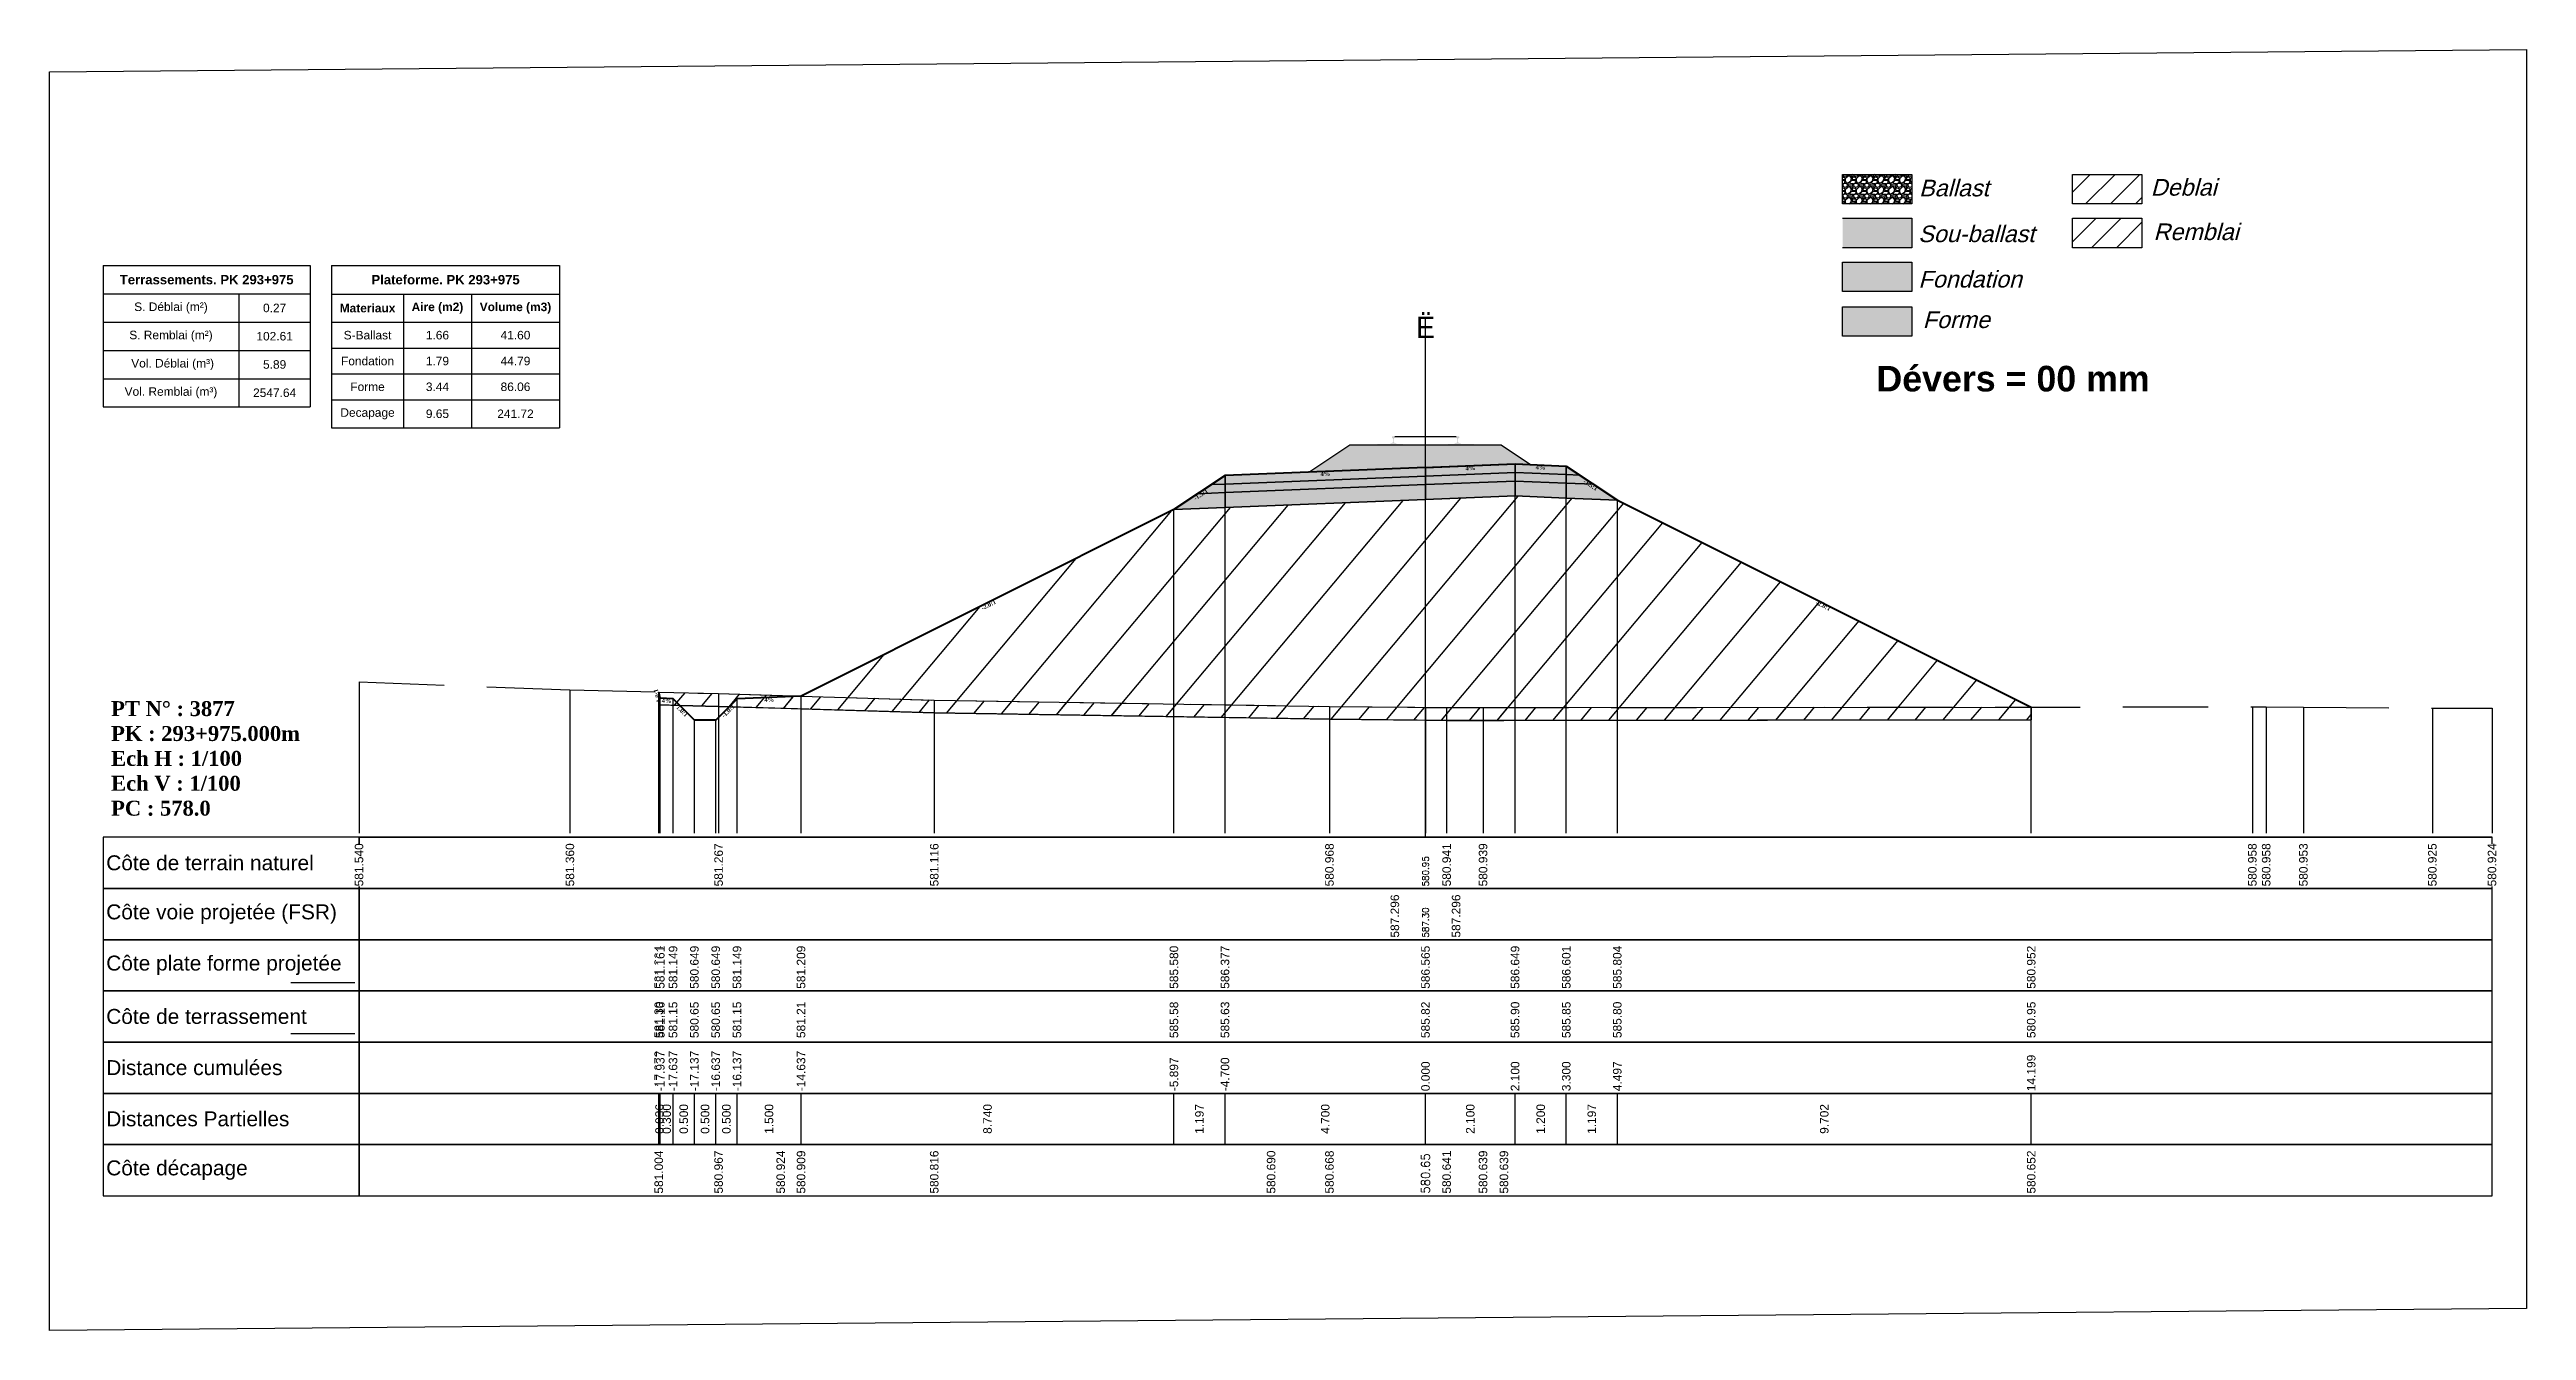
# Model space of a CAD drawing. Header units: millimetres. Extents: x 2762 to 3076, y 916 to 3305.
# Drawn here: x 2789.8 to 2847.9, y 1325.1 to 1355.1 of the extents above; entities that cross this region are included whole.
import ezdxf

# ---------------------------------------------------------------- set-up
doc = ezdxf.new("R2010")
doc.units = ezdxf.units.MM
doc.header["$LTSCALE"] = 2
doc.linetypes.add('CACHE', pattern=[9.525, 6.35, -3.175])
doc.linetypes.add('DASHED', pattern=[0.75, 0.5, -0.25])
for name, color, linetype in [('C-ANNO-TABL', 1, 'Continuous'), ('C-ANNO-TABL-TEXT', 150, 'Continuous'), ('C-ANNO-TABL-TITL', 150, 'Continuous'), ('C-ANNO-TABL-TTBL', 5, 'Continuous'), ('C-ROAD-CORR', 5, 'Continuous'), ('C-ROAD-SCTN', 7, 'Continuous')]:
    doc.layers.add(name, color=color, linetype=linetype)
doc.styles.add('ARIAL', font='arial.ttf')
doc.styles.add('C3D_Etiquette', font='romans.shx')
doc.styles.add('C3D_Profil_Travers', font='romans.shx')
doc.styles.get("Standard").update_dxf_attribs({"font": 'arial.ttf'})

msp = doc.modelspace()

# ---------------------------------------------------------------- texts
at = {"color": 7, "linetype": 'Continuous', "lineweight": -3}
for s, insert, char_height, attachment_point, style in [('{\\fWingdings|b0|i0|c2|p0;Ë}', (2822.055, 1348.384), 0.5, 8, 'C3D_Profil_Travers'), ('{\\fTimes New Roman|b1|i0|c0|p18;PT N° : 3877\\PPK : 293+975.000m\\PEch H : 1/100\\PEch V : 1/100\\PPC : 578.0}', (2791.243, 1337.184), 0.35, 7, 'C3D_Profil_Travers'), ('{\\fArial|b0|i0|c0|p34;Côte de terrain naturel}', (2791.129, 1336.084), 0.35, 4, 'C3D_Etiquette'), ('{\\fArial|b0|i0|c0|p34;Côte plate forme projetée}', (2791.129, 1333.684), 0.35, 4, 'C3D_Etiquette'), ('{\\fArial|b0|i0|c0|p34;Côte de terrassement}', (2791.129, 1332.484), 0.35, 4, 'C3D_Etiquette'), ('{\\fArial|b0|i0|c0|p34;Distance cumulées}', (2791.129, 1331.284), 0.35, 4, 'C3D_Etiquette'), ('{\\fArial|b0|i0|c0|p34;Distances Partielles}', (2791.129, 1330.084), 0.35, 4, 'C3D_Etiquette'), ('{\\fArial|b0|i0|c0|p34;Côte décapage}', (2791.129, 1328.884), 0.35, 4, 'C3D_Etiquette')]:
    msp.add_mtext(s, dxfattribs=dict(at, insert=insert, char_height=char_height, attachment_point=attachment_point, style=style))
at = {"insert": (2832.624, 1347.733), "char_height": 0.6, "attachment_point": 1}
msp.add_mtext_dynamic_manual_height_columns('{\\fArial|b1|i0|c0|p34;Dévers = 00 mm}', width=8.82587, gutter_width=1.25, heights=[0], dxfattribs=at)
at = {"color": 7, "linetype": 'Continuous', "lineweight": -3, "char_height": 0.1, "style": 'C3D_Etiquette'}
for s, insert, width, attachment_point, rotation in [('{\\fTimes New Roman|b1|i0|c0|p18;4%}', (2823.105, 1345.387), 0.37094, 2, 2.29061), ('{\\fTimes New Roman|b1|i0|c0|p18;4%}', (2824.754, 1345.405), 0.42071, 2, 357.70939), ('{\\fTimes New Roman|b1|i0|c0|p18;-1.5:1}', (2816.758, 1344.759), 0.34598, 2, 33.69007), ('{\\fTimes New Roman|b1|i0|c0|p18;4%}', (2819.705, 1345.251), 0.42071, 2, 2.29061), ('{\\fTimes New Roman|b1|i0|c0|p18;-1.5:1}', (2825.951, 1344.983), 0.34598, 2, 326.30993), ('{\\fTimes New Roman|b1|i0|c0|p18;-2.0:1}', (2811.789, 1342.175), 0.34598, 2, 26.56505), ('{\\fTimes New Roman|b1|i0|c0|p18;-2.0:1}', (2831.401, 1342.158), 0.34598, 2, 333.43495), ('{\\fTimes New Roman|b1|i0|c0|p18;1.0:1}', (2804.096, 1340.016), 0.29446, 8, 104.03624), ('{\\fTimes New Roman|b1|i0|c0|p18;4%}', (2804.267, 1339.935), 0.37094, 2, 357.70939), ('{\\fTimes New Roman|b1|i0|c0|p18;1.0:1}', (2804.665, 1339.68), 0.29001, 2, 315), ('{\\fTimes New Roman|b1|i0|c0|p18;-1.0:1}', (2805.67, 1339.68), 0.34598, 2, 45), ('{\\fTimes New Roman|b1|i0|c0|p18;4%}', (2806.668, 1339.959), 0.42071, 2, 2.29061)]:
    msp.add_mtext(s, dxfattribs=dict(at, insert=insert, width=width, attachment_point=attachment_point, rotation=rotation))
at = {"color": 7, "linetype": 'Continuous', "lineweight": -3, "rotation": 90, "style": 'C3D_Profil_Travers'}
for s, insert, char_height, attachment_point in [('580.95', (2822.055, 1335.534), 0.15, 4), ('587.30', (2822.055, 1334.334), 0.15, 4), ('{\\fArial|b0|i0|c0|p34;581.30}', (2804.082, 1331.979), 0.2, 4), ('{\\fArial|b0|i0|c0|p34;581.16}', (2804.117, 1331.979), 0.2, 4), ('{\\fArial|b0|i0|c0|p34;581.15}', (2804.417, 1331.979), 0.2, 4), ('{\\fArial|b0|i0|c0|p34;580.65}', (2804.917, 1331.979), 0.2, 4), ('{\\fArial|b0|i0|c0|p34;580.65}', (2805.417, 1331.979), 0.2, 4), ('{\\fArial|b0|i0|c0|p34;581.15}', (2805.917, 1331.979), 0.2, 4), ('{\\fArial|b0|i0|c0|p34;581.21}', (2807.417, 1331.979), 0.2, 4), ('{\\fArial|b0|i0|c0|p34;585.58}', (2816.158, 1331.979), 0.2, 4), ('{\\fArial|b0|i0|c0|p34;585.63}', (2817.355, 1331.979), 0.2, 4), ('{\\fArial|b0|i0|c0|p34;585.82}', (2822.055, 1331.979), 0.2, 4), ('{\\fArial|b0|i0|c0|p34;585.90}', (2824.155, 1331.979), 0.2, 4), ('{\\fArial|b0|i0|c0|p34;585.85}', (2825.355, 1331.979), 0.2, 4), ('{\\fArial|b0|i0|c0|p34;585.80}', (2826.551, 1331.979), 0.2, 4), ('{\\fArial|b0|i0|c0|p34;580.95}', (2836.254, 1331.979), 0.2, 4), ('{\\fArial|b0|i0|c0|p34;0.036}', (2804.1, 1330.084), 0.2, 5), ('{\\fArial|b0|i0|c0|p34;0.300}', (2804.267, 1330.084), 0.2, 5), ('{\\fArial|b0|i0|c0|p34;0.500}', (2804.667, 1330.084), 0.2, 5), ('{\\fArial|b0|i0|c0|p34;0.500}', (2805.167, 1330.084), 0.2, 5), ('{\\fArial|b0|i0|c0|p34;0.500}', (2805.667, 1330.084), 0.2, 5), ('{\\fArial|b0|i0|c0|p34;1.500}', (2806.667, 1330.084), 0.2, 5), ('{\\fArial|b0|i0|c0|p34;8.740}', (2811.788, 1330.084), 0.2, 5), ('{\\fArial|b0|i0|c0|p34;1.197}', (2816.756, 1330.084), 0.2, 5), ('{\\fArial|b0|i0|c0|p34;4.700}', (2819.705, 1330.084), 0.2, 5), ('{\\fArial|b0|i0|c0|p34;2.100}', (2823.105, 1330.084), 0.2, 5), ('{\\fArial|b0|i0|c0|p34;1.200}', (2824.755, 1330.084), 0.2, 5), ('{\\fArial|b0|i0|c0|p34;1.197}', (2825.953, 1330.084), 0.2, 5), ('{\\fArial|b0|i0|c0|p34;9.702}', (2831.403, 1330.084), 0.2, 5), ('580.65', (2822.055, 1328.334), 0.2, 4)]:
    msp.add_mtext(s, dxfattribs=dict(at, insert=insert, char_height=char_height, attachment_point=attachment_point))
at = {"color": 7, "linetype": 'Continuous', "lineweight": -3, "insert": (2791.129, 1334.884), "char_height": 0.35, "attachment_point": 4}
msp.add_mtext('{\\fArial|b0|i0|c0|p34;Côte voie projetée (FSR)}', dxfattribs=at)
at = {"layer": 'C-ANNO-TABL-TEXT', "color": 7, "style": 'ARIAL', "oblique": 15}
for s, p in [('Ballast', (2833.624, 1351.705)), ('Deblai', (2839.054, 1351.721)), ('Sou-ballast', (2833.604, 1350.632)), ('Remblai', (2839.118, 1350.679)), ('Fondation', (2833.609, 1349.569)), ('Forme', (2833.709, 1348.619))]:
    msp.add_text(s, height=0.39, dxfattribs=at).set_placement(p)
at = {"layer": 'C-ANNO-TABL-TEXT', "color": 7, "linetype": 'Continuous', "lineweight": -3, "char_height": 0.2, "attachment_point": 5, "style": 'ARIAL'}
for s, insert in [('{\\fArial|b0|i0|c0|p34;\\C7;0.27}', (2795.076, 1349.088)), ('{\\fArial|b0|i0|c0|p34;\\C7;102.61}', (2795.076, 1348.426)), ('{\\fArial|b0|i0|c0|p34;\\C7;S-Ballast}', (2797.254, 1348.451)), ('{\\fArial|b0|i0|c0|p34;\\C7;1.66}', (2798.893, 1348.451)), ('{\\C18;\\c0;41.60}', (2800.722, 1348.451)), ('{\\fArial|b0|i0|c0|p34;\\C7;5.89}', (2795.076, 1347.764)), ('{\\fArial|b0|i0|c0|p34;\\C7;Fondation}', (2797.254, 1347.845)), ('{\\fArial|b0|i0|c0|p34;\\C7;1.79}', (2798.893, 1347.845)), ('{\\C18;\\c0;44.79}', (2800.722, 1347.845)), ('{\\fArial|b0|i0|c0|p34;\\C7;2547.64}', (2795.076, 1347.101)), ('{\\fArial|b0|i0|c0|p34;\\C7;Forme}', (2797.254, 1347.241)), ('{\\fArial|b0|i0|c0|p34;\\C7;3.44}', (2798.893, 1347.241)), ('{\\C18;\\c0;86.06}', (2800.722, 1347.241)), ('{\\fArial|b0|i0|c0|p34;\\C7;Decapage}', (2797.254, 1346.609)), ('{\\fArial|b0|i0|c0|p34;\\C7;9.65}', (2798.893, 1346.609)), ('{\\C18;\\c0;241.72}', (2800.722, 1346.609))]:
    msp.add_mtext(s, dxfattribs=dict(at, insert=insert))
at = {"layer": 'C-ANNO-TABL-TITL', "color": 7, "linetype": 'Continuous', "lineweight": -3, "attachment_point": 5, "style": 'ARIAL'}
for s, insert, char_height in [('{\\fArial|b1|i0|c0|p34;\\C7;Terrassements. PK 293+975}', (2793.483, 1349.751), 0.22), ('{\\fArial|b1|i0|c0|p34;\\C18;\\c0;Plateforme. PK 293+975}', (2799.083, 1349.75), 0.22), ('{\\fArial|b0|i0|c0|p34;\\C7;S. Déblai (m²) }', (2792.646, 1349.088), 0.2), ('{\\fArial|b1|i0|c0|p34;\\C7;Materiaux   }', (2797.254, 1349.085), 0.2), ('{\\fArial|b1|i0|c0|p34;\\C7;Aire (m2)}', (2798.893, 1349.085), 0.2), ('{\\fArial|b1|i0|c0|p34;\\C7;Volume (m3)}', (2800.722, 1349.085), 0.2), ('{\\fArial|b0|i0|c0|p34;\\C7;S. Remblai (m²) }', (2792.646, 1348.426), 0.2), ('{\\fArial|b0|i0|c0|p34;\\C7; Vol. Déblai (m³) }', (2792.646, 1347.764), 0.2), ('{\\fArial|b0|i0|c0|p34;\\C7;Vol. Remblai (m³)}', (2792.646, 1347.101), 0.2)]:
    msp.add_mtext(s, dxfattribs=dict(at, insert=insert, char_height=char_height))

# ---------------------------------------------------------------- hatches: boundary and pattern name
h = msp.add_hatch(color=11)
h.dxf.hatch_style = 1
h.paths.add_polyline_path([(2833.456, 1351.191), (2831.83, 1351.191), (2831.83, 1350.499), (2833.456, 1350.499)])
h = msp.add_hatch(color=30)
h.dxf.hatch_style = 1
h.paths.add_polyline_path([(2833.456, 1350.164), (2831.83, 1350.164), (2831.83, 1349.472), (2833.456, 1349.472)])
h = msp.add_hatch(color=83)
h.dxf.hatch_style = 1
h.paths.add_polyline_path([(2833.456, 1349.118), (2831.83, 1349.118), (2831.83, 1348.426), (2833.456, 1348.426)])
at = {"linetype": 'Continuous', "lineweight": -3}
msp.add_hatch(color=254, dxfattribs=at).paths.add_polyline_path([(2820.837, 1345.697), (2820.837, 1345.882), (2820.952, 1345.903), (2821.3, 1345.903), (2821.3, 1345.908), (2821.226, 1345.908), (2821.226, 1345.918), (2821.227, 1345.919), (2821.229, 1345.92), (2821.23, 1345.92), (2821.25, 1345.922), (2821.253, 1345.922), (2821.256, 1345.924), (2821.284, 1345.934), (2821.287, 1345.935), (2821.288, 1345.936), (2821.289, 1345.938), (2821.29, 1345.942), (2821.291, 1345.949), (2821.292, 1345.958), (2821.293, 1345.969), (2821.293, 1345.992), (2821.292, 1346.008), (2821.292, 1346.015), (2821.291, 1346.021), (2821.29, 1346.025), (2821.29, 1346.027), (2821.289, 1346.031), (2821.288, 1346.032), (2821.287, 1346.034), (2821.286, 1346.035), (2821.285, 1346.036), (2821.269, 1346.041), (2821.267, 1346.043), (2821.266, 1346.044), (2821.265, 1346.045), (2821.265, 1346.048), (2821.265, 1346.066), (2821.266, 1346.07), (2821.267, 1346.073), (2821.269, 1346.075), (2821.271, 1346.077), (2821.274, 1346.078), (2821.275, 1346.078), (2821.279, 1346.079), (2821.283, 1346.08), (2821.286, 1346.08), (2821.29, 1346.08), (2821.295, 1346.08), (2821.298, 1346.08), (2821.301, 1346.08), (2821.305, 1346.08), (2821.308, 1346.08), (2821.312, 1346.08), (2821.317, 1346.08), (2821.32, 1346.08), (2821.324, 1346.079), (2821.328, 1346.078), (2821.329, 1346.078), (2821.331, 1346.077), (2821.334, 1346.075), (2821.336, 1346.073), (2821.337, 1346.07), (2821.337, 1346.066), (2821.337, 1346.048), (2821.337, 1346.045), (2821.337, 1346.044), (2821.336, 1346.043), (2821.334, 1346.041), (2821.318, 1346.036), (2821.317, 1346.035), (2821.315, 1346.034), (2821.314, 1346.032), (2821.314, 1346.031), (2821.313, 1346.027), (2821.312, 1346.025), (2821.312, 1346.021), (2821.311, 1346.015), (2821.31, 1346.008), (2821.31, 1345.992), (2821.31, 1345.969), (2821.311, 1345.958), (2821.312, 1345.949), (2821.313, 1345.942), (2821.314, 1345.938), (2821.315, 1345.936), (2821.316, 1345.935), (2821.318, 1345.934), (2821.347, 1345.924), (2821.35, 1345.922), (2821.353, 1345.922), (2821.373, 1345.92), (2821.374, 1345.92), (2821.375, 1345.919), (2821.376, 1345.918), (2821.376, 1345.908), (2821.302, 1345.908), (2821.302, 1345.903), (2821.506, 1345.903), (2821.638, 1345.872), (2822.472, 1345.872), (2822.603, 1345.903), (2822.807, 1345.903), (2822.807, 1345.908), (2822.733, 1345.908), (2822.733, 1345.918), (2822.734, 1345.919), (2822.736, 1345.92), (2822.737, 1345.92), (2822.757, 1345.922), (2822.76, 1345.922), (2822.763, 1345.924), (2822.791, 1345.934), (2822.794, 1345.935), (2822.795, 1345.936), (2822.796, 1345.938), (2822.797, 1345.942), (2822.798, 1345.949), (2822.799, 1345.958), (2822.8, 1345.969), (2822.8, 1345.992), (2822.799, 1346.008), (2822.799, 1346.015), (2822.798, 1346.021), (2822.797, 1346.025), (2822.797, 1346.027), (2822.796, 1346.031), (2822.795, 1346.032), (2822.794, 1346.034), (2822.793, 1346.035), (2822.792, 1346.036), (2822.776, 1346.041), (2822.774, 1346.043), (2822.773, 1346.044), (2822.772, 1346.045), (2822.772, 1346.048), (2822.772, 1346.066), (2822.773, 1346.07), (2822.774, 1346.073), (2822.776, 1346.075), (2822.778, 1346.077), (2822.781, 1346.078), (2822.782, 1346.078), (2822.786, 1346.079), (2822.79, 1346.08), (2822.793, 1346.08), (2822.797, 1346.08), (2822.802, 1346.08), (2822.805, 1346.08), (2822.808, 1346.08), (2822.812, 1346.08), (2822.815, 1346.08), (2822.819, 1346.08), (2822.824, 1346.08), (2822.827, 1346.08), (2822.831, 1346.079), (2822.835, 1346.078), (2822.836, 1346.078), (2822.838, 1346.077), (2822.841, 1346.075), (2822.843, 1346.073), (2822.844, 1346.07), (2822.844, 1346.066), (2822.844, 1346.048), (2822.844, 1346.045), (2822.844, 1346.044), (2822.843, 1346.043), (2822.841, 1346.041), (2822.825, 1346.036), (2822.824, 1346.035), (2822.822, 1346.034), (2822.821, 1346.032), (2822.821, 1346.031), (2822.82, 1346.027), (2822.819, 1346.025), (2822.819, 1346.021), (2822.818, 1346.015), (2822.817, 1346.008), (2822.817, 1345.992), (2822.817, 1345.969), (2822.818, 1345.958), (2822.819, 1345.949), (2822.82, 1345.942), (2822.821, 1345.938), (2822.822, 1345.936), (2822.823, 1345.935), (2822.825, 1345.934), (2822.854, 1345.924), (2822.857, 1345.922), (2822.86, 1345.922), (2822.88, 1345.92), (2822.881, 1345.92), (2822.882, 1345.919), (2822.883, 1345.918), (2822.883, 1345.908), (2822.809, 1345.908), (2822.809, 1345.903), (2823.157, 1345.903), (2823.272, 1345.882), (2823.272, 1345.697)])
h = msp.add_hatch(color=11, dxfattribs=at)
h.paths.add_polyline_path([(2825.355, 1345.185), (2825.355, 1345.385), (2825.674, 1345.173)])
h.paths.add_polyline_path([(2824.155, 1345.233), (2824.155, 1345.433), (2825.355, 1345.385), (2825.355, 1345.185)])
h.paths.add_polyline_path([(2822.055, 1345.149), (2822.055, 1345.349), (2824.155, 1345.433), (2824.155, 1345.233)])
h.paths.add_polyline_path([(2817.355, 1344.961), (2817.355, 1345.161), (2822.055, 1345.349), (2822.055, 1345.149)])
h.paths.add_polyline_path([(2817.035, 1344.949), (2817.355, 1345.161), (2817.355, 1344.961)])
h = msp.add_hatch(dxfattribs=at)
h.set_pattern_fill('GRAVEL', color=252, scale=0.009, style=0)
h.set_pattern_definition([(228.0128, (2819.486781, 1345.468601), (-1.8288, -2.0574), [0.030755, -3.0447435]), (184.96974, (2819.466207, 1345.445741), (2.743199999, 0.228600013), [0.0527764, -5.2248644]), (132.51045, (2819.413629, 1345.441169), (2.286, -2.5146), [0.0372133, -3.684125]), (267.2737, (2819.324475, 1345.384019), (0.2286, 4.572), [0.0480604, -4.7579794]), (292.83365, (2819.322189, 1345.336013), (-1.143, 2.7432), [0.047127, -4.6655827]), (357.2737, (2819.340477, 1345.292579), (-4.572, 0.2286), [0.0480604, -4.7579794]), (37.69424, (2819.388483, 1345.290293), (-2.9718, -2.286), [0.0635574, -6.2921804]), (72.25533, (2819.438775, 1345.329155), (1.6002, 5.0292), [0.0600048, -5.940473]), (121.42957, (2819.457063, 1345.386305), (-1.8288, 2.9718), [0.048223, -4.774099]), (175.23636, (2819.431917, 1345.427453), (2.5146, -0.2286), [0.055054, -2.697654]), (222.39744, (2819.377053, 1345.432025), (-2.7432, -2.5146), [0.071197, -7.0485095]), (138.81407, (2819.55079, 1345.381733), (-1.6002, 1.3716), [0.0243004, -2.405751]), (171.46923, (2819.532501, 1345.397735), (2.9718, -0.4572), [0.0462314, -4.5769175]), (225, (2819.48678, 1345.4046), (-3e-17, -0.2286), [0.032329, -0.29096]), (203.1986, (2819.47078, 1345.432025), (1.143, 0.4572), [0.01741, -1.723556]), (291.8014, (2819.454777, 1345.425167), (-0.2286, 0.6858), [0.024621, -1.206428]), (30.9638, (2819.46392, 1345.402307), (0.6858, 0.4572), [0.039989, -1.292967]), (161.565, (2819.49821, 1345.42288), (0.4572, -0.2286), [0.028916, -0.693981]), (16.38954, (2819.322189, 1345.425167), (2.286, 0.6858), [0.040508, -4.0102944]), (70.34618, (2819.361051, 1345.436597), (-0.9144, -2.5146), [0.033984, -3.3643994]), (293.1986, (2819.49821, 1345.4686), (-0.4572, 1.143), [0.034819, -1.7061465]), (343.61046, (2819.511927, 1345.436597), (-2.286, 0.6858), [0.040508, -4.0102944]), (339.44395, (2819.32219, 1345.283435), (-1.143, 0.4572), [0.039063, -1.914096]), (294.77514, (2819.358765, 1345.269719), (-1.143, 2.5146), [0.0327305, -3.2403234]), (66.8014, (2819.500497, 1345.24), (0.4572, 1.143), [0.034819, -1.7061465]), (17.35402, (2819.514213, 1345.272005), (-2.9718, -0.9144), [0.0383204, -3.793714]), (69.44395, (2819.388483, 1345.24), (-0.4572, -1.143), [0.0195316, -1.933628]), (101.3099, (2819.48678, 1345.24), (-0.2286, 0.9144), [0.011656, -1.1539795]), (165.9638, (2819.484495, 1345.25143), (0.6858, -0.2286), [0.047127, -0.895415]), (186.009, (2819.438775, 1345.262861), (2.286, 0.2286), [0.043674, -4.323723]), (303.69, (2819.46392, 1345.38173), (-0.2286, 0.4572), [0.032969, -0.79126]), (353.15723, (2819.482209, 1345.354301), (3.8862, -0.4572), [0.05756, -5.698441]), (60.9454, (2819.53936, 1345.347443), (-0.9144, -1.6002), [0.023536, -2.330045]), (90, (2819.5508, 1345.36802), (-0.2286, 0.2286), [0.013716, -0.214884]), (120.25644, (2819.434203, 1345.269719), (0.9144, -1.6002), [0.031758, -3.1440547]), (48.0128, (2819.418201, 1345.297151), (1.8288, 2.0574), [0.06151, -3.0139886]), (0, (2819.45935, 1345.34287), (0.2286, 0.2286), [0.059436, -0.169164]), (325.30485, (2819.518785, 1345.342871), (2.286, -1.6002), [0.036145, -3.5783385]), (254.0546, (2819.548503, 1345.322297), (-0.2286, -0.9144), [0.033285, -1.6309485]), (207.64598, (2819.539359, 1345.290293), (-4.3434, -2.286), [0.054193, -5.365122]), (175.42608, (2819.491353, 1345.265147), (-2.9718, 0.2286), [0.0573327, -5.675926])])
h.paths.add_polyline_path([(2819.322, 1345.24), (2820.28, 1345.878), (2823.83, 1345.878), (2824.519, 1345.419), (2824.155, 1345.433)])
h = msp.add_hatch(color=83, dxfattribs=at)
h.paths.add_polyline_path([(2825.355, 1344.635), (2825.355, 1344.985), (2825.993, 1344.96), (2826.551, 1344.587)])
h.paths.add_polyline_path([(2824.155, 1344.683), (2824.155, 1345.033), (2825.355, 1344.985), (2825.355, 1344.635)])
h.paths.add_polyline_path([(2822.055, 1344.599), (2822.055, 1344.949), (2824.155, 1345.033), (2824.155, 1344.683)])
h.paths.add_polyline_path([(2817.355, 1344.411), (2817.355, 1344.761), (2822.055, 1344.949), (2822.055, 1344.599)])
h.paths.add_polyline_path([(2816.158, 1344.363), (2816.716, 1344.736), (2817.355, 1344.761), (2817.355, 1344.411)])
h = msp.add_hatch(color=30, dxfattribs=at)
h.paths.add_polyline_path([(2825.355, 1344.985), (2825.355, 1345.185), (2825.674, 1345.173), (2825.993, 1344.96)])
h.paths.add_polyline_path([(2824.155, 1345.033), (2824.155, 1345.233), (2825.355, 1345.185), (2825.355, 1344.985)])
h.paths.add_polyline_path([(2822.055, 1344.949), (2822.055, 1345.149), (2824.155, 1345.233), (2824.155, 1345.033)])
h.paths.add_polyline_path([(2817.355, 1344.761), (2817.355, 1344.961), (2822.055, 1345.149), (2822.055, 1344.949)])
h.paths.add_polyline_path([(2816.716, 1344.736), (2817.035, 1344.949), (2817.355, 1344.961), (2817.355, 1344.761)])
h = msp.add_hatch(dxfattribs=at)
h.set_pattern_fill('_U', color=3, angle=50, style=0, pattern_type=0)
h.set_pattern_definition([(50, (2805.7278, 1339.7436), (-0.766044, 0.642788), [])])
h.paths.add_polyline_path([(2805.728, 1339.744), (2805.917, 1339.933), (2807.417, 1339.993), (2816.158, 1344.363), (2824.155, 1344.683), (2826.551, 1344.587), (2836.254, 1339.736), (2836.254, 1339.436), (2823.404, 1339.423), (2822.55, 1339.425), (2819.804, 1339.452), (2810.539, 1339.6)])
h.paths.add_polyline_path([(2804.082, 1339.788), (2804.082, 1340.088), (2804.117, 1339.945), (2804.417, 1339.933), (2804.576, 1339.775)])
h = msp.add_hatch(dxfattribs=at)
h.set_pattern_fill('_U', color=150, scale=0.5, angle=50, style=0, pattern_type=0)
h.set_pattern_definition([(50, (2805.7278, 1339.74364), (-0.383022, 0.321394), [])])
h.paths.add_polyline_path([(2805.728, 1339.744), (2805.917, 1339.933), (2807.417, 1339.993), (2810.539, 1339.9), (2819.804, 1339.752), (2822.55, 1339.725), (2823.404, 1339.723), (2836.254, 1339.736), (2836.254, 1339.436), (2823.404, 1339.423), (2822.55, 1339.425), (2819.804, 1339.452), (2810.539, 1339.6)])
h.paths.add_polyline_path([(2804.082, 1340.088), (2805.484, 1340.051), (2807.417, 1339.993), (2805.917, 1339.933), (2805.728, 1339.744), (2805.484, 1339.751), (2804.576, 1339.775), (2804.417, 1339.933), (2804.117, 1339.945)])
h.paths.add_polyline_path([(2804.082, 1339.788), (2804.082, 1340.088), (2804.117, 1339.945), (2804.417, 1339.933), (2804.576, 1339.775)])

# ---------------------------------------------------------------- linework, layer by layer
for p, q in [((2831.83, 1352.219), (2833.456, 1352.219)), ((2831.83, 1352.219), (2833.456, 1352.219)), ((2831.83, 1351.527), (2831.83, 1352.219)), ((2833.456, 1352.219), (2833.456, 1351.527)), ((2833.456, 1352.219), (2833.456, 1351.527)), ((2837.223, 1352.219), (2838.849, 1352.219)), ((2837.223, 1351.527), (2837.223, 1352.219)), ((2838.849, 1352.219), (2838.849, 1351.527)), ((2833.456, 1351.527), (2831.83, 1351.527)), ((2833.456, 1351.527), (2831.83, 1351.527)), ((2831.83, 1351.191), (2833.456, 1351.191)), ((2833.456, 1351.191), (2833.456, 1350.499)), ((2838.849, 1351.527), (2837.223, 1351.527)), ((2837.223, 1351.191), (2838.849, 1351.191)), ((2837.223, 1350.499), (2837.223, 1351.191)), ((2838.849, 1351.191), (2838.849, 1350.499)), ((2833.456, 1350.499), (2831.83, 1350.499)), ((2831.83, 1350.164), (2833.456, 1350.164)), ((2831.83, 1349.472), (2831.83, 1350.164)), ((2833.456, 1350.164), (2833.456, 1349.472)), ((2838.849, 1350.499), (2837.223, 1350.499)), ((2833.456, 1349.472), (2831.83, 1349.472)), ((2831.83, 1349.118), (2833.456, 1349.118)), ((2831.83, 1348.426), (2831.83, 1349.118)), ((2833.456, 1349.118), (2833.456, 1348.426)), ((2833.456, 1348.426), (2831.83, 1348.426))]:
    msp.add_line(p, q)
at = {"linetype": 'Continuous'}
for p, q in [((2831.833, 1352.172), (2831.83, 1352.173)), ((2831.83, 1352.17), (2831.833, 1352.172)), ((2831.87, 1352.144), (2831.83, 1352.15)), ((2831.83, 1352.104), (2831.88, 1352.098)), ((2831.83, 1352.083), (2831.856, 1352.083)), ((2831.882, 1352.019), (2831.83, 1351.992)), ((2831.833, 1351.918), (2831.83, 1351.919)), ((2831.83, 1351.916), (2831.833, 1351.918)), ((2831.87, 1351.89), (2831.83, 1351.896)), ((2831.83, 1351.85), (2831.88, 1351.844)), ((2831.83, 1351.829), (2831.856, 1351.829)), ((2831.882, 1351.765), (2831.83, 1351.738)), ((2831.834, 1351.969), (2831.849, 1351.934)), ((2831.834, 1351.715), (2831.849, 1351.68)), ((2831.835, 1351.969), (2831.851, 1352.005)), ((2831.835, 1351.715), (2831.851, 1351.751)), ((2831.836, 1352.219), (2831.849, 1352.188)), ((2831.848, 1352.188), (2831.891, 1352.175)), ((2831.848, 1351.934), (2831.891, 1351.921)), ((2831.851, 1352.005), (2831.892, 1352.018)), ((2831.851, 1351.751), (2831.892, 1351.764)), ((2831.855, 1352.086), (2831.889, 1352.063)), ((2831.855, 1351.832), (2831.889, 1351.809)), ((2831.893, 1352.128), (2831.872, 1352.145)), ((2831.893, 1351.874), (2831.872, 1351.891)), ((2831.879, 1352.088), (2831.892, 1352.111)), ((2831.889, 1352.061), (2831.879, 1352.025)), ((2831.879, 1351.834), (2831.892, 1351.857)), ((2831.889, 1351.807), (2831.879, 1351.771)), ((2831.891, 1352.175), (2831.935, 1352.188)), ((2831.891, 1352.016), (2831.932, 1352.001)), ((2831.891, 1351.921), (2831.935, 1351.934)), ((2831.891, 1351.762), (2831.932, 1351.747)), ((2831.894, 1352.129), (2831.892, 1352.076)), ((2831.892, 1352.111), (2831.892, 1352.127)), ((2831.892, 1352.076), (2831.912, 1352.028)), ((2831.894, 1351.875), (2831.892, 1351.822)), ((2831.892, 1351.857), (2831.892, 1351.873)), ((2831.892, 1351.822), (2831.912, 1351.774)), ((2831.959, 1352.175), (2831.9, 1352.122)), ((2831.959, 1351.921), (2831.9, 1351.868)), ((2831.912, 1352.025), (2831.965, 1352.022)), ((2831.912, 1351.771), (2831.965, 1351.768)), ((2831.931, 1352.003), (2831.946, 1351.97)), ((2831.931, 1351.749), (2831.946, 1351.716)), ((2831.935, 1352.187), (2831.946, 1352.219)), ((2831.935, 1351.933), (2831.948, 1351.969)), ((2831.935, 1351.679), (2831.948, 1351.715)), ((2832.012, 1352.175), (2831.951, 1352.18)), ((2832.012, 1351.921), (2831.951, 1351.926)), ((2831.992, 1351.939), (2831.964, 1351.969)), ((2831.992, 1351.685), (2831.964, 1351.715)), ((2831.965, 1352.025), (2832.021, 1352.068)), ((2831.965, 1351.969), (2831.973, 1351.989)), ((2831.965, 1351.771), (2832.021, 1351.814)), ((2831.965, 1351.715), (2831.973, 1351.735)), ((2831.992, 1352.193), (2831.968, 1352.219)), ((2832.021, 1351.989), (2831.973, 1351.984)), ((2832.021, 1351.735), (2831.973, 1351.73)), ((2832.035, 1352.199), (2831.977, 1352.194)), ((2832.035, 1351.945), (2831.977, 1351.94)), ((2831.999, 1352.033), (2832.044, 1352.083)), ((2831.999, 1351.779), (2832.044, 1351.829)), ((2832.018, 1352.003), (2832, 1352.034)), ((2832.018, 1351.749), (2832, 1351.78)), ((2832.039, 1352.131), (2832.011, 1352.176)), ((2832.039, 1351.877), (2832.011, 1351.922)), ((2832.08, 1351.999), (2832.016, 1352.004)), ((2832.08, 1351.745), (2832.016, 1351.75)), ((2832.021, 1352.068), (2832.041, 1352.132)), ((2832.072, 1351.982), (2832.021, 1351.994)), ((2832.021, 1351.814), (2832.041, 1351.878)), ((2832.072, 1351.728), (2832.021, 1351.74)), ((2832.038, 1352.175), (2832.048, 1352.15)), ((2832.038, 1351.921), (2832.048, 1351.896)), ((2832.057, 1352.183), (2832.039, 1352.176)), ((2832.057, 1351.929), (2832.039, 1351.922)), ((2832.044, 1352.083), (2832.11, 1352.083)), ((2832.044, 1351.829), (2832.11, 1351.829)), ((2832.049, 1352.149), (2832.087, 1352.172)), ((2832.074, 1352.152), (2832.049, 1352.127)), ((2832.049, 1352.127), (2832.069, 1352.096)), ((2832.049, 1351.895), (2832.087, 1351.918)), ((2832.074, 1351.898), (2832.049, 1351.873)), ((2832.049, 1351.873), (2832.069, 1351.842)), ((2832.069, 1352.219), (2832.051, 1352.198)), ((2832.069, 1352.219), (2832.051, 1352.198)), ((2832.074, 1351.97), (2832.051, 1351.944)), ((2832.074, 1351.716), (2832.051, 1351.69)), ((2832.087, 1352.172), (2832.056, 1352.182)), ((2832.087, 1351.918), (2832.056, 1351.928)), ((2832.07, 1352.106), (2832.134, 1352.098)), ((2832.07, 1351.852), (2832.134, 1351.844)), ((2832.074, 1351.969), (2832.072, 1351.982)), ((2832.074, 1351.715), (2832.072, 1351.728)), ((2832.124, 1352.144), (2832.074, 1352.151)), ((2832.124, 1352.144), (2832.074, 1352.151)), ((2832.124, 1351.89), (2832.074, 1351.897)), ((2832.136, 1352.019), (2832.083, 1351.991)), ((2832.136, 1351.765), (2832.083, 1351.737)), ((2832.088, 1351.969), (2832.103, 1351.934)), ((2832.088, 1351.715), (2832.103, 1351.68)), ((2832.089, 1351.969), (2832.105, 1352.005)), ((2832.089, 1351.715), (2832.105, 1351.751)), ((2832.09, 1352.219), (2832.103, 1352.188)), ((2832.09, 1352.219), (2832.103, 1352.188)), ((2832.102, 1352.188), (2832.145, 1352.175)), ((2832.102, 1352.188), (2832.145, 1352.175)), ((2832.102, 1351.934), (2832.145, 1351.921)), ((2832.105, 1352.005), (2832.146, 1352.018)), ((2832.105, 1351.751), (2832.146, 1351.764)), ((2832.109, 1352.086), (2832.143, 1352.063)), ((2832.109, 1351.832), (2832.143, 1351.809)), ((2832.147, 1352.128), (2832.126, 1352.145)), ((2832.147, 1352.128), (2832.126, 1352.145)), ((2832.147, 1351.874), (2832.126, 1351.891)), ((2832.133, 1352.088), (2832.146, 1352.111)), ((2832.143, 1352.061), (2832.133, 1352.025)), ((2832.133, 1351.834), (2832.146, 1351.857)), ((2832.143, 1351.807), (2832.133, 1351.771)), ((2832.145, 1352.175), (2832.189, 1352.188)), ((2832.145, 1352.175), (2832.189, 1352.188)), ((2832.145, 1352.016), (2832.186, 1352.001)), ((2832.145, 1351.921), (2832.189, 1351.934)), ((2832.145, 1351.762), (2832.186, 1351.747)), ((2832.148, 1352.129), (2832.146, 1352.076)), ((2832.148, 1352.129), (2832.146, 1352.076)), ((2832.146, 1352.111), (2832.146, 1352.127)), ((2832.146, 1352.111), (2832.146, 1352.127)), ((2832.146, 1352.076), (2832.166, 1352.028)), ((2832.148, 1351.875), (2832.146, 1351.822)), ((2832.146, 1351.857), (2832.146, 1351.873)), ((2832.146, 1351.822), (2832.166, 1351.774)), ((2832.213, 1352.175), (2832.154, 1352.122)), ((2832.213, 1352.175), (2832.154, 1352.122)), ((2832.213, 1351.921), (2832.154, 1351.868)), ((2832.166, 1352.025), (2832.219, 1352.022)), ((2832.166, 1351.771), (2832.219, 1351.768)), ((2832.185, 1352.003), (2832.2, 1351.97)), ((2832.185, 1351.749), (2832.2, 1351.716)), ((2832.189, 1352.187), (2832.2, 1352.219)), ((2832.189, 1352.187), (2832.2, 1352.219)), ((2832.189, 1351.933), (2832.202, 1351.969)), ((2832.189, 1351.679), (2832.202, 1351.715)), ((2832.266, 1352.175), (2832.205, 1352.18)), ((2832.266, 1352.175), (2832.205, 1352.18)), ((2832.266, 1351.921), (2832.205, 1351.926)), ((2832.246, 1351.939), (2832.218, 1351.969)), ((2832.246, 1351.685), (2832.218, 1351.715)), ((2832.219, 1352.025), (2832.275, 1352.068)), ((2832.219, 1352.025), (2832.275, 1352.068)), ((2832.219, 1351.969), (2832.227, 1351.989)), ((2832.219, 1351.771), (2832.275, 1351.814)), ((2832.219, 1351.715), (2832.227, 1351.735)), ((2832.246, 1352.193), (2832.222, 1352.219)), ((2832.246, 1352.193), (2832.222, 1352.219)), ((2832.275, 1351.989), (2832.227, 1351.984)), ((2832.275, 1351.735), (2832.227, 1351.73)), ((2832.289, 1352.199), (2832.231, 1352.194)), ((2832.289, 1352.199), (2832.231, 1352.194)), ((2832.289, 1351.945), (2832.231, 1351.94)), ((2832.253, 1352.033), (2832.298, 1352.083)), ((2832.253, 1352.033), (2832.298, 1352.083)), ((2832.253, 1351.779), (2832.298, 1351.829)), ((2832.272, 1352.003), (2832.254, 1352.034)), ((2832.272, 1352.003), (2832.254, 1352.034)), ((2832.272, 1351.749), (2832.254, 1351.78)), ((2832.293, 1352.131), (2832.265, 1352.176)), ((2832.293, 1352.131), (2832.265, 1352.176)), ((2832.293, 1351.877), (2832.265, 1351.922)), ((2832.334, 1351.999), (2832.27, 1352.004)), ((2832.334, 1351.999), (2832.27, 1352.004)), ((2832.334, 1351.745), (2832.27, 1351.75)), ((2832.275, 1352.068), (2832.295, 1352.132)), ((2832.275, 1352.068), (2832.295, 1352.132)), ((2832.326, 1351.982), (2832.275, 1351.994)), ((2832.326, 1351.982), (2832.275, 1351.994)), ((2832.275, 1351.814), (2832.295, 1351.878)), ((2832.326, 1351.728), (2832.275, 1351.74)), ((2832.292, 1352.175), (2832.302, 1352.15)), ((2832.292, 1352.175), (2832.302, 1352.15)), ((2832.292, 1351.921), (2832.302, 1351.896)), ((2832.311, 1352.183), (2832.293, 1352.176)), ((2832.311, 1352.183), (2832.293, 1352.176)), ((2832.311, 1351.929), (2832.293, 1351.922)), ((2832.298, 1352.083), (2832.364, 1352.083)), ((2832.298, 1352.083), (2832.364, 1352.083)), ((2832.298, 1351.829), (2832.364, 1351.829)), ((2832.303, 1352.149), (2832.341, 1352.172)), ((2832.303, 1352.149), (2832.341, 1352.172)), ((2832.328, 1352.152), (2832.303, 1352.127)), ((2832.328, 1352.152), (2832.303, 1352.127)), ((2832.303, 1352.127), (2832.323, 1352.096)), ((2832.303, 1352.127), (2832.323, 1352.096)), ((2832.303, 1351.895), (2832.341, 1351.918)), ((2832.328, 1351.898), (2832.303, 1351.873)), ((2832.303, 1351.873), (2832.323, 1351.842)), ((2832.323, 1352.219), (2832.305, 1352.198)), ((2832.323, 1352.219), (2832.305, 1352.198)), ((2832.328, 1351.97), (2832.305, 1351.944)), ((2832.328, 1351.97), (2832.305, 1351.944)), ((2832.328, 1351.716), (2832.305, 1351.69)), ((2832.341, 1352.172), (2832.31, 1352.182)), ((2832.341, 1352.172), (2832.31, 1352.182)), ((2832.341, 1351.918), (2832.31, 1351.928)), ((2832.324, 1352.106), (2832.388, 1352.098)), ((2832.324, 1352.106), (2832.388, 1352.098)), ((2832.324, 1351.852), (2832.388, 1351.844)), ((2832.328, 1351.969), (2832.326, 1351.982)), ((2832.328, 1351.969), (2832.326, 1351.982)), ((2832.328, 1351.715), (2832.326, 1351.728)), ((2832.378, 1352.144), (2832.328, 1352.151)), ((2832.378, 1352.144), (2832.328, 1352.151)), ((2832.378, 1351.89), (2832.328, 1351.897)), ((2832.39, 1352.019), (2832.337, 1351.991)), ((2832.39, 1352.019), (2832.337, 1351.991)), ((2832.39, 1351.765), (2832.337, 1351.737)), ((2832.342, 1351.969), (2832.357, 1351.934)), ((2832.342, 1351.969), (2832.357, 1351.934)), ((2832.342, 1351.715), (2832.357, 1351.68)), ((2832.343, 1351.969), (2832.359, 1352.005)), ((2832.343, 1351.969), (2832.359, 1352.005)), ((2832.343, 1351.715), (2832.359, 1351.751)), ((2832.344, 1352.219), (2832.357, 1352.188)), ((2832.344, 1352.219), (2832.357, 1352.188)), ((2832.356, 1352.188), (2832.399, 1352.175)), ((2832.356, 1352.188), (2832.399, 1352.175)), ((2832.356, 1351.934), (2832.399, 1351.921)), ((2832.356, 1351.934), (2832.399, 1351.921)), ((2832.359, 1352.005), (2832.4, 1352.018)), ((2832.359, 1352.005), (2832.4, 1352.018)), ((2832.359, 1351.751), (2832.4, 1351.764)), ((2832.363, 1352.086), (2832.397, 1352.063)), ((2832.363, 1352.086), (2832.397, 1352.063)), ((2832.363, 1351.832), (2832.397, 1351.809)), ((2832.401, 1352.128), (2832.38, 1352.145)), ((2832.401, 1352.128), (2832.38, 1352.145)), ((2832.401, 1351.874), (2832.38, 1351.891)), ((2832.387, 1352.088), (2832.4, 1352.111)), ((2832.387, 1352.088), (2832.4, 1352.111)), ((2832.397, 1352.061), (2832.387, 1352.025)), ((2832.397, 1352.061), (2832.387, 1352.025)), ((2832.387, 1351.834), (2832.4, 1351.857)), ((2832.397, 1351.807), (2832.387, 1351.771)), ((2832.399, 1352.175), (2832.443, 1352.188)), ((2832.399, 1352.175), (2832.443, 1352.188)), ((2832.399, 1352.016), (2832.44, 1352.001)), ((2832.399, 1352.016), (2832.44, 1352.001)), ((2832.399, 1351.921), (2832.443, 1351.934)), ((2832.399, 1351.921), (2832.443, 1351.934)), ((2832.399, 1351.762), (2832.44, 1351.747)), ((2832.402, 1352.129), (2832.4, 1352.076)), ((2832.402, 1352.129), (2832.4, 1352.076)), ((2832.4, 1352.111), (2832.4, 1352.127)), ((2832.4, 1352.111), (2832.4, 1352.127)), ((2832.4, 1352.076), (2832.42, 1352.028)), ((2832.4, 1352.076), (2832.42, 1352.028)), ((2832.402, 1351.875), (2832.4, 1351.822)), ((2832.4, 1351.857), (2832.4, 1351.873)), ((2832.4, 1351.822), (2832.42, 1351.774)), ((2832.467, 1352.175), (2832.408, 1352.122)), ((2832.467, 1352.175), (2832.408, 1352.122)), ((2832.467, 1351.921), (2832.408, 1351.868)), ((2832.467, 1351.921), (2832.408, 1351.868)), ((2832.42, 1352.025), (2832.473, 1352.022)), ((2832.42, 1352.025), (2832.473, 1352.022)), ((2832.42, 1351.771), (2832.473, 1351.768)), ((2832.439, 1352.003), (2832.454, 1351.97)), ((2832.439, 1352.003), (2832.454, 1351.97)), ((2832.439, 1351.749), (2832.454, 1351.716)), ((2832.443, 1352.187), (2832.454, 1352.219)), ((2832.443, 1352.187), (2832.454, 1352.219)), ((2832.443, 1351.933), (2832.456, 1351.969)), ((2832.443, 1351.933), (2832.456, 1351.969)), ((2832.443, 1351.679), (2832.456, 1351.715)), ((2832.52, 1352.175), (2832.459, 1352.18)), ((2832.52, 1352.175), (2832.459, 1352.18)), ((2832.52, 1351.921), (2832.459, 1351.926)), ((2832.52, 1351.921), (2832.459, 1351.926)), ((2832.5, 1351.939), (2832.472, 1351.969)), ((2832.5, 1351.939), (2832.472, 1351.969)), ((2832.5, 1351.685), (2832.472, 1351.715)), ((2832.473, 1352.025), (2832.529, 1352.068)), ((2832.473, 1352.025), (2832.529, 1352.068)), ((2832.473, 1351.969), (2832.481, 1351.989)), ((2832.473, 1351.969), (2832.481, 1351.989)), ((2832.473, 1351.771), (2832.529, 1351.814)), ((2832.473, 1351.771), (2832.529, 1351.814)), ((2832.473, 1351.715), (2832.481, 1351.735)), ((2832.5, 1352.193), (2832.476, 1352.219)), ((2832.5, 1352.193), (2832.476, 1352.219)), ((2832.529, 1351.989), (2832.481, 1351.984)), ((2832.529, 1351.989), (2832.481, 1351.984)), ((2832.529, 1351.735), (2832.481, 1351.73)), ((2832.543, 1352.199), (2832.485, 1352.194)), ((2832.543, 1352.199), (2832.485, 1352.194)), ((2832.543, 1351.945), (2832.485, 1351.94)), ((2832.543, 1351.945), (2832.485, 1351.94)), ((2832.507, 1352.033), (2832.552, 1352.083)), ((2832.507, 1352.033), (2832.552, 1352.083)), ((2832.507, 1351.779), (2832.552, 1351.829)), ((2832.507, 1351.779), (2832.552, 1351.829)), ((2832.526, 1352.003), (2832.508, 1352.034)), ((2832.526, 1352.003), (2832.508, 1352.034)), ((2832.526, 1351.749), (2832.508, 1351.78)), ((2832.547, 1352.131), (2832.519, 1352.176)), ((2832.547, 1352.131), (2832.519, 1352.176)), ((2832.547, 1351.877), (2832.519, 1351.922)), ((2832.547, 1351.877), (2832.519, 1351.922)), ((2832.588, 1351.999), (2832.524, 1352.004)), ((2832.588, 1351.999), (2832.524, 1352.004)), ((2832.588, 1351.745), (2832.524, 1351.75)), ((2832.588, 1351.745), (2832.524, 1351.75)), ((2832.529, 1352.068), (2832.549, 1352.132)), ((2832.529, 1352.068), (2832.549, 1352.132)), ((2832.58, 1351.982), (2832.529, 1351.994)), ((2832.58, 1351.982), (2832.529, 1351.994)), ((2832.529, 1351.814), (2832.549, 1351.878)), ((2832.529, 1351.814), (2832.549, 1351.878)), ((2832.58, 1351.728), (2832.529, 1351.74)), ((2832.58, 1351.728), (2832.529, 1351.74)), ((2832.546, 1352.175), (2832.556, 1352.15)), ((2832.546, 1352.175), (2832.556, 1352.15)), ((2832.546, 1351.921), (2832.556, 1351.896)), ((2832.546, 1351.921), (2832.556, 1351.896)), ((2832.565, 1352.183), (2832.547, 1352.176)), ((2832.565, 1352.183), (2832.547, 1352.176)), ((2832.565, 1351.929), (2832.547, 1351.922)), ((2832.565, 1351.929), (2832.547, 1351.922)), ((2832.552, 1352.083), (2832.618, 1352.083)), ((2832.552, 1352.083), (2832.618, 1352.083)), ((2832.552, 1351.829), (2832.618, 1351.829)), ((2832.552, 1351.829), (2832.618, 1351.829)), ((2832.557, 1352.149), (2832.595, 1352.172)), ((2832.557, 1352.149), (2832.595, 1352.172)), ((2832.582, 1352.152), (2832.557, 1352.127)), ((2832.582, 1352.152), (2832.557, 1352.127)), ((2832.557, 1352.127), (2832.577, 1352.096)), ((2832.557, 1352.127), (2832.577, 1352.096)), ((2832.557, 1351.895), (2832.595, 1351.918)), ((2832.557, 1351.895), (2832.595, 1351.918)), ((2832.582, 1351.898), (2832.557, 1351.873)), ((2832.582, 1351.898), (2832.557, 1351.873)), ((2832.557, 1351.873), (2832.577, 1351.842)), ((2832.557, 1351.873), (2832.577, 1351.842)), ((2832.577, 1352.219), (2832.559, 1352.198)), ((2832.577, 1352.219), (2832.559, 1352.198)), ((2832.582, 1351.97), (2832.559, 1351.944)), ((2832.582, 1351.97), (2832.559, 1351.944)), ((2832.582, 1351.716), (2832.559, 1351.69)), ((2832.595, 1352.172), (2832.564, 1352.182)), ((2832.595, 1352.172), (2832.564, 1352.182)), ((2832.595, 1351.918), (2832.564, 1351.928)), ((2832.595, 1351.918), (2832.564, 1351.928)), ((2832.578, 1352.106), (2832.642, 1352.098)), ((2832.578, 1352.106), (2832.642, 1352.098)), ((2832.578, 1351.852), (2832.642, 1351.844)), ((2832.578, 1351.852), (2832.642, 1351.844)), ((2832.582, 1351.969), (2832.58, 1351.982)), ((2832.582, 1351.969), (2832.58, 1351.982)), ((2832.582, 1351.715), (2832.58, 1351.728)), ((2832.582, 1351.715), (2832.58, 1351.728)), ((2832.632, 1352.144), (2832.582, 1352.151)), ((2832.632, 1352.144), (2832.582, 1352.151)), ((2832.632, 1351.89), (2832.582, 1351.897)), ((2832.632, 1351.89), (2832.582, 1351.897)), ((2832.644, 1352.019), (2832.591, 1351.991)), ((2832.644, 1352.019), (2832.591, 1351.991)), ((2832.644, 1351.765), (2832.591, 1351.737)), ((2832.644, 1351.765), (2832.591, 1351.737)), ((2832.596, 1351.969), (2832.611, 1351.934)), ((2832.596, 1351.969), (2832.611, 1351.934)), ((2832.596, 1351.715), (2832.611, 1351.68)), ((2832.596, 1351.715), (2832.611, 1351.68)), ((2832.597, 1351.969), (2832.613, 1352.005)), ((2832.597, 1351.969), (2832.613, 1352.005)), ((2832.597, 1351.715), (2832.613, 1351.751)), ((2832.597, 1351.715), (2832.613, 1351.751)), ((2832.598, 1352.219), (2832.611, 1352.188)), ((2832.598, 1352.219), (2832.611, 1352.188)), ((2832.61, 1352.188), (2832.653, 1352.175)), ((2832.61, 1352.188), (2832.653, 1352.175)), ((2832.61, 1351.934), (2832.653, 1351.921)), ((2832.61, 1351.934), (2832.653, 1351.921)), ((2832.613, 1352.005), (2832.654, 1352.018)), ((2832.613, 1352.005), (2832.654, 1352.018)), ((2832.613, 1351.751), (2832.654, 1351.764)), ((2832.613, 1351.751), (2832.654, 1351.764)), ((2832.617, 1352.086), (2832.651, 1352.063)), ((2832.617, 1352.086), (2832.651, 1352.063)), ((2832.617, 1351.832), (2832.651, 1351.809)), ((2832.617, 1351.832), (2832.651, 1351.809)), ((2832.655, 1352.128), (2832.634, 1352.145)), ((2832.655, 1352.128), (2832.634, 1352.145)), ((2832.655, 1351.874), (2832.634, 1351.891)), ((2832.655, 1351.874), (2832.634, 1351.891)), ((2832.641, 1352.088), (2832.654, 1352.111)), ((2832.641, 1352.088), (2832.654, 1352.111)), ((2832.651, 1352.061), (2832.641, 1352.025)), ((2832.651, 1352.061), (2832.641, 1352.025)), ((2832.641, 1351.834), (2832.654, 1351.857)), ((2832.641, 1351.834), (2832.654, 1351.857)), ((2832.651, 1351.807), (2832.641, 1351.771)), ((2832.651, 1351.807), (2832.641, 1351.771)), ((2832.653, 1352.175), (2832.697, 1352.188)), ((2832.653, 1352.175), (2832.697, 1352.188)), ((2832.653, 1352.016), (2832.694, 1352.001)), ((2832.653, 1352.016), (2832.694, 1352.001)), ((2832.653, 1351.921), (2832.697, 1351.934)), ((2832.653, 1351.921), (2832.697, 1351.934)), ((2832.653, 1351.762), (2832.694, 1351.747)), ((2832.653, 1351.762), (2832.694, 1351.747)), ((2832.656, 1352.129), (2832.654, 1352.076)), ((2832.656, 1352.129), (2832.654, 1352.076)), ((2832.654, 1352.111), (2832.654, 1352.127)), ((2832.654, 1352.111), (2832.654, 1352.127)), ((2832.654, 1352.076), (2832.674, 1352.028)), ((2832.654, 1352.076), (2832.674, 1352.028)), ((2832.656, 1351.875), (2832.654, 1351.822)), ((2832.656, 1351.875), (2832.654, 1351.822)), ((2832.654, 1351.857), (2832.654, 1351.873)), ((2832.654, 1351.857), (2832.654, 1351.873)), ((2832.654, 1351.822), (2832.674, 1351.774)), ((2832.654, 1351.822), (2832.674, 1351.774)), ((2832.721, 1352.175), (2832.662, 1352.122)), ((2832.721, 1352.175), (2832.662, 1352.122)), ((2832.721, 1351.921), (2832.662, 1351.868)), ((2832.721, 1351.921), (2832.662, 1351.868)), ((2832.674, 1352.025), (2832.727, 1352.022)), ((2832.674, 1352.025), (2832.727, 1352.022)), ((2832.674, 1351.771), (2832.727, 1351.768)), ((2832.674, 1351.771), (2832.727, 1351.768)), ((2832.693, 1352.003), (2832.708, 1351.97)), ((2832.693, 1352.003), (2832.708, 1351.97)), ((2832.693, 1351.749), (2832.708, 1351.716)), ((2832.693, 1351.749), (2832.708, 1351.716)), ((2832.697, 1352.187), (2832.708, 1352.219)), ((2832.697, 1352.187), (2832.708, 1352.219)), ((2832.697, 1351.933), (2832.71, 1351.969)), ((2832.697, 1351.933), (2832.71, 1351.969)), ((2832.697, 1351.679), (2832.71, 1351.715)), ((2832.697, 1351.679), (2832.71, 1351.715)), ((2832.774, 1352.175), (2832.713, 1352.18)), ((2832.774, 1352.175), (2832.713, 1352.18)), ((2832.774, 1351.921), (2832.713, 1351.926)), ((2832.774, 1351.921), (2832.713, 1351.926)), ((2832.754, 1351.939), (2832.726, 1351.969)), ((2832.754, 1351.939), (2832.726, 1351.969)), ((2832.754, 1351.685), (2832.726, 1351.715)), ((2832.754, 1351.685), (2832.726, 1351.715)), ((2832.727, 1352.025), (2832.783, 1352.068)), ((2832.727, 1352.025), (2832.783, 1352.068)), ((2832.727, 1351.969), (2832.735, 1351.989)), ((2832.727, 1351.969), (2832.735, 1351.989)), ((2832.727, 1351.771), (2832.783, 1351.814)), ((2832.727, 1351.771), (2832.783, 1351.814)), ((2832.727, 1351.715), (2832.735, 1351.735)), ((2832.727, 1351.715), (2832.735, 1351.735)), ((2832.754, 1352.193), (2832.73, 1352.219)), ((2832.754, 1352.193), (2832.73, 1352.219)), ((2832.783, 1351.989), (2832.735, 1351.984)), ((2832.783, 1351.989), (2832.735, 1351.984)), ((2832.783, 1351.735), (2832.735, 1351.73)), ((2832.783, 1351.735), (2832.735, 1351.73)), ((2832.797, 1352.199), (2832.739, 1352.194)), ((2832.797, 1352.199), (2832.739, 1352.194)), ((2832.797, 1351.945), (2832.739, 1351.94)), ((2832.797, 1351.945), (2832.739, 1351.94)), ((2832.761, 1352.033), (2832.806, 1352.083)), ((2832.761, 1352.033), (2832.806, 1352.083)), ((2832.761, 1351.779), (2832.806, 1351.829)), ((2832.761, 1351.779), (2832.806, 1351.829)), ((2832.78, 1352.003), (2832.762, 1352.034)), ((2832.78, 1352.003), (2832.762, 1352.034)), ((2832.78, 1351.749), (2832.762, 1351.78)), ((2832.78, 1351.749), (2832.762, 1351.78)), ((2832.801, 1352.131), (2832.773, 1352.176)), ((2832.801, 1352.131), (2832.773, 1352.176)), ((2832.801, 1351.877), (2832.773, 1351.922)), ((2832.801, 1351.877), (2832.773, 1351.922)), ((2832.842, 1351.999), (2832.778, 1352.004)), ((2832.842, 1351.999), (2832.778, 1352.004)), ((2832.842, 1351.745), (2832.778, 1351.75)), ((2832.842, 1351.745), (2832.778, 1351.75)), ((2832.783, 1352.068), (2832.803, 1352.132)), ((2832.783, 1352.068), (2832.803, 1352.132)), ((2832.834, 1351.982), (2832.783, 1351.994)), ((2832.834, 1351.982), (2832.783, 1351.994)), ((2832.783, 1351.814), (2832.803, 1351.878)), ((2832.783, 1351.814), (2832.803, 1351.878)), ((2832.834, 1351.728), (2832.783, 1351.74)), ((2832.834, 1351.728), (2832.783, 1351.74)), ((2832.8, 1352.175), (2832.81, 1352.15)), ((2832.8, 1352.175), (2832.81, 1352.15)), ((2832.8, 1351.921), (2832.81, 1351.896)), ((2832.8, 1351.921), (2832.81, 1351.896)), ((2832.819, 1352.183), (2832.801, 1352.176)), ((2832.819, 1352.183), (2832.801, 1352.176)), ((2832.819, 1351.929), (2832.801, 1351.922)), ((2832.819, 1351.929), (2832.801, 1351.922)), ((2832.806, 1352.083), (2832.872, 1352.083)), ((2832.806, 1352.083), (2832.872, 1352.083)), ((2832.806, 1351.829), (2832.872, 1351.829)), ((2832.806, 1351.829), (2832.872, 1351.829)), ((2832.811, 1352.149), (2832.849, 1352.172)), ((2832.811, 1352.149), (2832.849, 1352.172)), ((2832.836, 1352.152), (2832.811, 1352.127)), ((2832.836, 1352.152), (2832.811, 1352.127)), ((2832.811, 1352.127), (2832.831, 1352.096)), ((2832.811, 1352.127), (2832.831, 1352.096)), ((2832.811, 1351.895), (2832.849, 1351.918)), ((2832.811, 1351.895), (2832.849, 1351.918)), ((2832.836, 1351.898), (2832.811, 1351.873)), ((2832.836, 1351.898), (2832.811, 1351.873)), ((2832.811, 1351.873), (2832.831, 1351.842)), ((2832.811, 1351.873), (2832.831, 1351.842)), ((2832.831, 1352.219), (2832.813, 1352.198)), ((2832.831, 1352.219), (2832.813, 1352.198)), ((2832.836, 1351.97), (2832.813, 1351.944)), ((2832.836, 1351.97), (2832.813, 1351.944)), ((2832.836, 1351.716), (2832.813, 1351.69)), ((2832.836, 1351.716), (2832.813, 1351.69)), ((2832.849, 1352.172), (2832.818, 1352.182)), ((2832.849, 1352.172), (2832.818, 1352.182)), ((2832.849, 1351.918), (2832.818, 1351.928)), ((2832.849, 1351.918), (2832.818, 1351.928)), ((2832.832, 1352.106), (2832.896, 1352.098)), ((2832.832, 1352.106), (2832.896, 1352.098)), ((2832.832, 1351.852), (2832.896, 1351.844)), ((2832.832, 1351.852), (2832.896, 1351.844)), ((2832.836, 1351.969), (2832.834, 1351.982)), ((2832.836, 1351.969), (2832.834, 1351.982)), ((2832.836, 1351.715), (2832.834, 1351.728)), ((2832.836, 1351.715), (2832.834, 1351.728)), ((2832.886, 1352.144), (2832.836, 1352.151)), ((2832.886, 1352.144), (2832.836, 1352.151)), ((2832.886, 1351.89), (2832.836, 1351.897)), ((2832.886, 1351.89), (2832.836, 1351.897)), ((2832.898, 1352.019), (2832.845, 1351.991)), ((2832.898, 1352.019), (2832.845, 1351.991)), ((2832.898, 1351.765), (2832.845, 1351.737)), ((2832.898, 1351.765), (2832.845, 1351.737)), ((2832.85, 1351.969), (2832.865, 1351.934)), ((2832.85, 1351.969), (2832.865, 1351.934)), ((2832.85, 1351.715), (2832.865, 1351.68)), ((2832.85, 1351.715), (2832.865, 1351.68)), ((2832.851, 1351.969), (2832.867, 1352.005)), ((2832.851, 1351.969), (2832.867, 1352.005)), ((2832.851, 1351.715), (2832.867, 1351.751)), ((2832.851, 1351.715), (2832.867, 1351.751)), ((2832.852, 1352.219), (2832.865, 1352.188)), ((2832.852, 1352.219), (2832.865, 1352.188)), ((2832.864, 1352.188), (2832.907, 1352.175)), ((2832.864, 1352.188), (2832.907, 1352.175)), ((2832.864, 1351.934), (2832.907, 1351.921)), ((2832.864, 1351.934), (2832.907, 1351.921)), ((2832.867, 1352.005), (2832.908, 1352.018)), ((2832.867, 1352.005), (2832.908, 1352.018)), ((2832.867, 1351.751), (2832.908, 1351.764)), ((2832.867, 1351.751), (2832.908, 1351.764)), ((2832.871, 1352.086), (2832.905, 1352.063)), ((2832.871, 1352.086), (2832.905, 1352.063)), ((2832.871, 1351.832), (2832.905, 1351.809)), ((2832.871, 1351.832), (2832.905, 1351.809)), ((2832.909, 1352.128), (2832.888, 1352.145)), ((2832.909, 1352.128), (2832.888, 1352.145)), ((2832.909, 1351.874), (2832.888, 1351.891)), ((2832.909, 1351.874), (2832.888, 1351.891)), ((2832.895, 1352.088), (2832.908, 1352.111)), ((2832.895, 1352.088), (2832.908, 1352.111)), ((2832.905, 1352.061), (2832.895, 1352.025)), ((2832.905, 1352.061), (2832.895, 1352.025)), ((2832.895, 1351.834), (2832.908, 1351.857)), ((2832.895, 1351.834), (2832.908, 1351.857)), ((2832.905, 1351.807), (2832.895, 1351.771)), ((2832.905, 1351.807), (2832.895, 1351.771)), ((2832.907, 1352.175), (2832.951, 1352.188)), ((2832.907, 1352.175), (2832.951, 1352.188)), ((2832.907, 1352.016), (2832.948, 1352.001)), ((2832.907, 1352.016), (2832.948, 1352.001)), ((2832.907, 1351.921), (2832.951, 1351.934)), ((2832.907, 1351.921), (2832.951, 1351.934)), ((2832.907, 1351.762), (2832.948, 1351.747)), ((2832.907, 1351.762), (2832.948, 1351.747)), ((2832.91, 1352.129), (2832.908, 1352.076)), ((2832.91, 1352.129), (2832.908, 1352.076)), ((2832.908, 1352.111), (2832.908, 1352.127)), ((2832.908, 1352.111), (2832.908, 1352.127)), ((2832.908, 1352.076), (2832.928, 1352.028)), ((2832.908, 1352.076), (2832.928, 1352.028)), ((2832.91, 1351.875), (2832.908, 1351.822)), ((2832.91, 1351.875), (2832.908, 1351.822)), ((2832.908, 1351.857), (2832.908, 1351.873)), ((2832.908, 1351.857), (2832.908, 1351.873)), ((2832.908, 1351.822), (2832.928, 1351.774)), ((2832.908, 1351.822), (2832.928, 1351.774)), ((2832.975, 1352.175), (2832.916, 1352.122)), ((2832.975, 1352.175), (2832.916, 1352.122)), ((2832.975, 1351.921), (2832.916, 1351.868)), ((2832.975, 1351.921), (2832.916, 1351.868)), ((2832.928, 1352.025), (2832.981, 1352.022)), ((2832.928, 1352.025), (2832.981, 1352.022)), ((2832.928, 1351.771), (2832.981, 1351.768)), ((2832.928, 1351.771), (2832.981, 1351.768)), ((2832.947, 1352.003), (2832.962, 1351.97)), ((2832.947, 1352.003), (2832.962, 1351.97)), ((2832.947, 1351.749), (2832.962, 1351.716)), ((2832.947, 1351.749), (2832.962, 1351.716)), ((2832.951, 1352.187), (2832.962, 1352.219)), ((2832.951, 1352.187), (2832.962, 1352.219)), ((2832.951, 1351.933), (2832.964, 1351.969)), ((2832.951, 1351.933), (2832.964, 1351.969)), ((2832.951, 1351.679), (2832.964, 1351.715)), ((2832.951, 1351.679), (2832.964, 1351.715)), ((2833.028, 1352.175), (2832.967, 1352.18)), ((2833.028, 1352.175), (2832.967, 1352.18)), ((2833.028, 1351.921), (2832.967, 1351.926)), ((2833.028, 1351.921), (2832.967, 1351.926)), ((2833.008, 1351.939), (2832.98, 1351.969)), ((2833.008, 1351.939), (2832.98, 1351.969)), ((2833.008, 1351.685), (2832.98, 1351.715)), ((2833.008, 1351.685), (2832.98, 1351.715)), ((2832.981, 1352.025), (2833.037, 1352.068)), ((2832.981, 1352.025), (2833.037, 1352.068)), ((2832.981, 1351.969), (2832.989, 1351.989)), ((2832.981, 1351.969), (2832.989, 1351.989)), ((2832.981, 1351.771), (2833.037, 1351.814)), ((2832.981, 1351.771), (2833.037, 1351.814)), ((2832.981, 1351.715), (2832.989, 1351.735)), ((2832.981, 1351.715), (2832.989, 1351.735)), ((2833.008, 1352.193), (2832.984, 1352.219)), ((2833.008, 1352.193), (2832.984, 1352.219)), ((2833.037, 1351.989), (2832.989, 1351.984)), ((2833.037, 1351.989), (2832.989, 1351.984)), ((2833.037, 1351.735), (2832.989, 1351.73)), ((2833.037, 1351.735), (2832.989, 1351.73)), ((2833.051, 1352.199), (2832.993, 1352.194)), ((2833.051, 1352.199), (2832.993, 1352.194)), ((2833.051, 1351.945), (2832.993, 1351.94)), ((2833.051, 1351.945), (2832.993, 1351.94)), ((2833.015, 1352.033), (2833.06, 1352.083)), ((2833.015, 1352.033), (2833.06, 1352.083)), ((2833.015, 1351.779), (2833.06, 1351.829)), ((2833.015, 1351.779), (2833.06, 1351.829)), ((2833.034, 1352.003), (2833.016, 1352.034)), ((2833.034, 1352.003), (2833.016, 1352.034)), ((2833.034, 1351.749), (2833.016, 1351.78)), ((2833.034, 1351.749), (2833.016, 1351.78)), ((2833.055, 1352.131), (2833.027, 1352.176)), ((2833.055, 1352.131), (2833.027, 1352.176)), ((2833.055, 1351.877), (2833.027, 1351.922)), ((2833.055, 1351.877), (2833.027, 1351.922)), ((2833.096, 1351.999), (2833.032, 1352.004)), ((2833.096, 1351.999), (2833.032, 1352.004)), ((2833.096, 1351.745), (2833.032, 1351.75)), ((2833.096, 1351.745), (2833.032, 1351.75)), ((2833.037, 1352.068), (2833.057, 1352.132)), ((2833.037, 1352.068), (2833.057, 1352.132)), ((2833.088, 1351.982), (2833.037, 1351.994)), ((2833.088, 1351.982), (2833.037, 1351.994)), ((2833.037, 1351.814), (2833.057, 1351.878)), ((2833.037, 1351.814), (2833.057, 1351.878)), ((2833.088, 1351.728), (2833.037, 1351.74)), ((2833.088, 1351.728), (2833.037, 1351.74)), ((2833.054, 1352.175), (2833.064, 1352.15)), ((2833.054, 1352.175), (2833.064, 1352.15)), ((2833.054, 1351.921), (2833.064, 1351.896)), ((2833.054, 1351.921), (2833.064, 1351.896)), ((2833.073, 1352.183), (2833.055, 1352.176)), ((2833.073, 1352.183), (2833.055, 1352.176)), ((2833.073, 1351.929), (2833.055, 1351.922)), ((2833.073, 1351.929), (2833.055, 1351.922)), ((2833.06, 1352.083), (2833.126, 1352.083)), ((2833.06, 1352.083), (2833.126, 1352.083)), ((2833.06, 1351.829), (2833.126, 1351.829)), ((2833.06, 1351.829), (2833.126, 1351.829)), ((2833.065, 1352.149), (2833.103, 1352.172)), ((2833.065, 1352.149), (2833.103, 1352.172)), ((2833.09, 1352.152), (2833.065, 1352.127)), ((2833.09, 1352.152), (2833.065, 1352.127)), ((2833.065, 1352.127), (2833.085, 1352.096)), ((2833.065, 1352.127), (2833.085, 1352.096)), ((2833.065, 1351.895), (2833.103, 1351.918)), ((2833.065, 1351.895), (2833.103, 1351.918)), ((2833.09, 1351.898), (2833.065, 1351.873)), ((2833.09, 1351.898), (2833.065, 1351.873)), ((2833.065, 1351.873), (2833.085, 1351.842)), ((2833.065, 1351.873), (2833.085, 1351.842)), ((2833.085, 1352.219), (2833.067, 1352.198)), ((2833.085, 1352.219), (2833.067, 1352.198)), ((2833.09, 1351.97), (2833.067, 1351.944)), ((2833.09, 1351.97), (2833.067, 1351.944)), ((2833.09, 1351.716), (2833.067, 1351.69)), ((2833.09, 1351.716), (2833.067, 1351.69)), ((2833.103, 1352.172), (2833.072, 1352.182)), ((2833.103, 1352.172), (2833.072, 1352.182)), ((2833.103, 1351.918), (2833.072, 1351.928)), ((2833.103, 1351.918), (2833.072, 1351.928)), ((2833.086, 1352.106), (2833.15, 1352.098)), ((2833.086, 1352.106), (2833.15, 1352.098)), ((2833.086, 1351.852), (2833.15, 1351.844)), ((2833.086, 1351.852), (2833.15, 1351.844)), ((2833.09, 1351.969), (2833.088, 1351.982)), ((2833.09, 1351.969), (2833.088, 1351.982)), ((2833.09, 1351.715), (2833.088, 1351.728)), ((2833.09, 1351.715), (2833.088, 1351.728)), ((2833.14, 1352.144), (2833.09, 1352.151)), ((2833.14, 1352.144), (2833.09, 1352.151)), ((2833.14, 1351.89), (2833.09, 1351.897)), ((2833.14, 1351.89), (2833.09, 1351.897)), ((2833.152, 1352.019), (2833.099, 1351.991)), ((2833.152, 1352.019), (2833.099, 1351.991)), ((2833.152, 1351.765), (2833.099, 1351.737)), ((2833.152, 1351.765), (2833.099, 1351.737)), ((2833.104, 1351.969), (2833.119, 1351.934)), ((2833.104, 1351.969), (2833.119, 1351.934)), ((2833.104, 1351.715), (2833.119, 1351.68)), ((2833.104, 1351.715), (2833.119, 1351.68)), ((2833.105, 1351.969), (2833.121, 1352.005)), ((2833.105, 1351.969), (2833.121, 1352.005)), ((2833.105, 1351.715), (2833.121, 1351.751)), ((2833.105, 1351.715), (2833.121, 1351.751)), ((2833.106, 1352.219), (2833.119, 1352.188)), ((2833.106, 1352.219), (2833.119, 1352.188)), ((2833.118, 1352.188), (2833.161, 1352.175)), ((2833.118, 1352.188), (2833.161, 1352.175)), ((2833.118, 1351.934), (2833.161, 1351.921)), ((2833.118, 1351.934), (2833.161, 1351.921)), ((2833.121, 1352.005), (2833.162, 1352.018)), ((2833.121, 1352.005), (2833.162, 1352.018)), ((2833.121, 1351.751), (2833.162, 1351.764)), ((2833.121, 1351.751), (2833.162, 1351.764)), ((2833.125, 1352.086), (2833.159, 1352.063)), ((2833.125, 1352.086), (2833.159, 1352.063)), ((2833.125, 1351.832), (2833.159, 1351.809)), ((2833.125, 1351.832), (2833.159, 1351.809)), ((2833.163, 1352.128), (2833.142, 1352.145)), ((2833.163, 1352.128), (2833.142, 1352.145)), ((2833.163, 1351.874), (2833.142, 1351.891)), ((2833.163, 1351.874), (2833.142, 1351.891)), ((2833.149, 1352.088), (2833.162, 1352.111)), ((2833.149, 1352.088), (2833.162, 1352.111)), ((2833.159, 1352.061), (2833.149, 1352.025)), ((2833.159, 1352.061), (2833.149, 1352.025)), ((2833.149, 1351.834), (2833.162, 1351.857)), ((2833.149, 1351.834), (2833.162, 1351.857)), ((2833.159, 1351.807), (2833.149, 1351.771)), ((2833.159, 1351.807), (2833.149, 1351.771)), ((2833.161, 1352.175), (2833.205, 1352.188)), ((2833.161, 1352.175), (2833.205, 1352.188)), ((2833.161, 1352.016), (2833.202, 1352.001)), ((2833.161, 1352.016), (2833.202, 1352.001)), ((2833.161, 1351.921), (2833.205, 1351.934)), ((2833.161, 1351.921), (2833.205, 1351.934)), ((2833.161, 1351.762), (2833.202, 1351.747)), ((2833.161, 1351.762), (2833.202, 1351.747)), ((2833.164, 1352.129), (2833.162, 1352.076)), ((2833.164, 1352.129), (2833.162, 1352.076)), ((2833.162, 1352.111), (2833.162, 1352.127)), ((2833.162, 1352.111), (2833.162, 1352.127)), ((2833.162, 1352.076), (2833.182, 1352.028)), ((2833.162, 1352.076), (2833.182, 1352.028)), ((2833.164, 1351.875), (2833.162, 1351.822)), ((2833.164, 1351.875), (2833.162, 1351.822)), ((2833.162, 1351.857), (2833.162, 1351.873)), ((2833.162, 1351.857), (2833.162, 1351.873)), ((2833.162, 1351.822), (2833.182, 1351.774)), ((2833.162, 1351.822), (2833.182, 1351.774)), ((2833.229, 1352.175), (2833.17, 1352.122)), ((2833.229, 1352.175), (2833.17, 1352.122)), ((2833.229, 1351.921), (2833.17, 1351.868)), ((2833.229, 1351.921), (2833.17, 1351.868)), ((2833.182, 1352.025), (2833.235, 1352.022)), ((2833.182, 1352.025), (2833.235, 1352.022)), ((2833.182, 1351.771), (2833.235, 1351.768)), ((2833.182, 1351.771), (2833.235, 1351.768)), ((2833.201, 1352.003), (2833.216, 1351.97)), ((2833.201, 1352.003), (2833.216, 1351.97)), ((2833.201, 1351.749), (2833.216, 1351.716)), ((2833.201, 1351.749), (2833.216, 1351.716)), ((2833.205, 1352.187), (2833.216, 1352.219)), ((2833.205, 1352.187), (2833.216, 1352.219)), ((2833.205, 1351.933), (2833.218, 1351.969)), ((2833.205, 1351.933), (2833.218, 1351.969)), ((2833.205, 1351.679), (2833.218, 1351.715)), ((2833.205, 1351.679), (2833.218, 1351.715)), ((2833.282, 1352.175), (2833.221, 1352.18)), ((2833.282, 1352.175), (2833.221, 1352.18)), ((2833.282, 1351.921), (2833.221, 1351.926)), ((2833.282, 1351.921), (2833.221, 1351.926)), ((2833.262, 1351.939), (2833.234, 1351.969)), ((2833.262, 1351.939), (2833.234, 1351.969)), ((2833.262, 1351.685), (2833.234, 1351.715)), ((2833.262, 1351.685), (2833.234, 1351.715)), ((2833.235, 1352.025), (2833.291, 1352.068)), ((2833.235, 1352.025), (2833.291, 1352.068)), ((2833.235, 1351.969), (2833.243, 1351.989)), ((2833.235, 1351.969), (2833.243, 1351.989)), ((2833.235, 1351.771), (2833.291, 1351.814)), ((2833.235, 1351.771), (2833.291, 1351.814)), ((2833.235, 1351.715), (2833.243, 1351.735)), ((2833.235, 1351.715), (2833.243, 1351.735)), ((2833.262, 1352.193), (2833.238, 1352.219)), ((2833.262, 1352.193), (2833.238, 1352.219)), ((2833.291, 1351.989), (2833.243, 1351.984)), ((2833.291, 1351.989), (2833.243, 1351.984)), ((2833.291, 1351.735), (2833.243, 1351.73)), ((2833.291, 1351.735), (2833.243, 1351.73)), ((2833.305, 1352.199), (2833.247, 1352.194)), ((2833.305, 1352.199), (2833.247, 1352.194)), ((2833.305, 1351.945), (2833.247, 1351.94)), ((2833.305, 1351.945), (2833.247, 1351.94)), ((2833.269, 1352.033), (2833.314, 1352.083)), ((2833.269, 1352.033), (2833.314, 1352.083)), ((2833.269, 1351.779), (2833.314, 1351.829)), ((2833.269, 1351.779), (2833.314, 1351.829)), ((2833.288, 1352.003), (2833.27, 1352.034)), ((2833.288, 1352.003), (2833.27, 1352.034)), ((2833.288, 1351.749), (2833.27, 1351.78)), ((2833.288, 1351.749), (2833.27, 1351.78)), ((2833.309, 1352.131), (2833.281, 1352.176)), ((2833.309, 1352.131), (2833.281, 1352.176)), ((2833.309, 1351.877), (2833.281, 1351.922)), ((2833.309, 1351.877), (2833.281, 1351.922)), ((2833.35, 1351.999), (2833.286, 1352.004)), ((2833.35, 1351.999), (2833.286, 1352.004)), ((2833.35, 1351.745), (2833.286, 1351.75)), ((2833.35, 1351.745), (2833.286, 1351.75)), ((2833.291, 1352.068), (2833.311, 1352.132)), ((2833.291, 1352.068), (2833.311, 1352.132)), ((2833.342, 1351.982), (2833.291, 1351.994)), ((2833.342, 1351.982), (2833.291, 1351.994)), ((2833.291, 1351.814), (2833.311, 1351.878)), ((2833.291, 1351.814), (2833.311, 1351.878)), ((2833.342, 1351.728), (2833.291, 1351.74)), ((2833.342, 1351.728), (2833.291, 1351.74)), ((2833.308, 1352.175), (2833.318, 1352.15)), ((2833.308, 1352.175), (2833.318, 1352.15)), ((2833.308, 1351.921), (2833.318, 1351.896)), ((2833.308, 1351.921), (2833.318, 1351.896)), ((2833.327, 1352.183), (2833.309, 1352.176)), ((2833.327, 1352.183), (2833.309, 1352.176)), ((2833.327, 1351.929), (2833.309, 1351.922)), ((2833.327, 1351.929), (2833.309, 1351.922)), ((2833.314, 1352.083), (2833.38, 1352.083)), ((2833.314, 1352.083), (2833.38, 1352.083)), ((2833.314, 1351.829), (2833.38, 1351.829)), ((2833.314, 1351.829), (2833.38, 1351.829)), ((2833.319, 1352.149), (2833.357, 1352.172)), ((2833.319, 1352.149), (2833.357, 1352.172)), ((2833.344, 1352.152), (2833.319, 1352.127)), ((2833.344, 1352.152), (2833.319, 1352.127)), ((2833.319, 1352.127), (2833.339, 1352.096)), ((2833.319, 1352.127), (2833.339, 1352.096)), ((2833.319, 1351.895), (2833.357, 1351.918)), ((2833.319, 1351.895), (2833.357, 1351.918)), ((2833.344, 1351.898), (2833.319, 1351.873)), ((2833.344, 1351.898), (2833.319, 1351.873)), ((2833.319, 1351.873), (2833.339, 1351.842)), ((2833.319, 1351.873), (2833.339, 1351.842)), ((2833.339, 1352.219), (2833.321, 1352.198)), ((2833.339, 1352.219), (2833.321, 1352.198)), ((2833.344, 1351.97), (2833.321, 1351.944)), ((2833.344, 1351.97), (2833.321, 1351.944)), ((2833.344, 1351.716), (2833.321, 1351.69)), ((2833.344, 1351.716), (2833.321, 1351.69)), ((2833.357, 1352.172), (2833.326, 1352.182)), ((2833.357, 1352.172), (2833.326, 1352.182)), ((2833.357, 1351.918), (2833.326, 1351.928)), ((2833.357, 1351.918), (2833.326, 1351.928)), ((2833.34, 1352.106), (2833.404, 1352.098)), ((2833.34, 1352.106), (2833.404, 1352.098)), ((2833.34, 1351.852), (2833.404, 1351.844)), ((2833.34, 1351.852), (2833.404, 1351.844)), ((2833.344, 1351.969), (2833.342, 1351.982)), ((2833.344, 1351.969), (2833.342, 1351.982)), ((2833.344, 1351.715), (2833.342, 1351.728)), ((2833.344, 1351.715), (2833.342, 1351.728)), ((2833.394, 1352.144), (2833.344, 1352.151)), ((2833.394, 1352.144), (2833.344, 1352.151)), ((2833.394, 1351.89), (2833.344, 1351.897)), ((2833.394, 1351.89), (2833.344, 1351.897)), ((2833.406, 1352.019), (2833.353, 1351.991)), ((2833.406, 1352.019), (2833.353, 1351.991)), ((2833.406, 1351.765), (2833.353, 1351.737)), ((2833.406, 1351.765), (2833.353, 1351.737)), ((2833.358, 1351.969), (2833.373, 1351.934)), ((2833.358, 1351.969), (2833.373, 1351.934)), ((2833.358, 1351.715), (2833.373, 1351.68)), ((2833.358, 1351.715), (2833.373, 1351.68)), ((2833.359, 1351.969), (2833.375, 1352.005)), ((2833.359, 1351.969), (2833.375, 1352.005)), ((2833.359, 1351.715), (2833.375, 1351.751)), ((2833.359, 1351.715), (2833.375, 1351.751)), ((2833.36, 1352.219), (2833.373, 1352.188)), ((2833.36, 1352.219), (2833.373, 1352.188)), ((2833.372, 1352.188), (2833.415, 1352.175)), ((2833.372, 1352.188), (2833.415, 1352.175)), ((2833.372, 1351.934), (2833.415, 1351.921)), ((2833.372, 1351.934), (2833.415, 1351.921)), ((2833.375, 1352.005), (2833.416, 1352.018)), ((2833.375, 1352.005), (2833.416, 1352.018)), ((2833.375, 1351.751), (2833.416, 1351.764)), ((2833.375, 1351.751), (2833.416, 1351.764)), ((2833.379, 1352.086), (2833.413, 1352.063)), ((2833.379, 1352.086), (2833.413, 1352.063)), ((2833.379, 1351.832), (2833.413, 1351.809)), ((2833.379, 1351.832), (2833.413, 1351.809)), ((2833.417, 1352.128), (2833.396, 1352.145)), ((2833.417, 1352.128), (2833.396, 1352.145)), ((2833.417, 1351.874), (2833.396, 1351.891)), ((2833.417, 1351.874), (2833.396, 1351.891)), ((2833.403, 1352.088), (2833.416, 1352.111)), ((2833.403, 1352.088), (2833.416, 1352.111)), ((2833.413, 1352.061), (2833.403, 1352.025)), ((2833.413, 1352.061), (2833.403, 1352.025)), ((2833.403, 1351.834), (2833.416, 1351.857)), ((2833.403, 1351.834), (2833.416, 1351.857)), ((2833.413, 1351.807), (2833.403, 1351.771)), ((2833.413, 1351.807), (2833.403, 1351.771)), ((2833.415, 1352.175), (2833.456, 1352.187)), ((2833.415, 1352.175), (2833.456, 1352.187)), ((2833.415, 1352.016), (2833.456, 1352.001)), ((2833.415, 1352.016), (2833.456, 1352.001)), ((2833.415, 1351.921), (2833.456, 1351.933)), ((2833.415, 1351.921), (2833.456, 1351.933)), ((2833.415, 1351.762), (2833.456, 1351.747)), ((2833.415, 1351.762), (2833.456, 1351.747)), ((2833.418, 1352.129), (2833.416, 1352.076)), ((2833.418, 1352.129), (2833.416, 1352.076)), ((2833.416, 1352.111), (2833.416, 1352.127)), ((2833.416, 1352.111), (2833.416, 1352.127)), ((2833.416, 1352.076), (2833.436, 1352.028)), ((2833.416, 1352.076), (2833.436, 1352.028)), ((2833.418, 1351.875), (2833.416, 1351.822)), ((2833.418, 1351.875), (2833.416, 1351.822)), ((2833.416, 1351.857), (2833.416, 1351.873)), ((2833.416, 1351.857), (2833.416, 1351.873)), ((2833.416, 1351.822), (2833.436, 1351.774)), ((2833.416, 1351.822), (2833.436, 1351.774)), ((2833.456, 1352.151), (2833.424, 1352.122)), ((2833.456, 1352.151), (2833.424, 1352.122)), ((2833.456, 1351.897), (2833.424, 1351.868)), ((2833.456, 1351.897), (2833.424, 1351.868)), ((2833.436, 1352.025), (2833.456, 1352.024)), ((2833.436, 1352.025), (2833.456, 1352.024)), ((2833.436, 1351.771), (2833.456, 1351.77)), ((2833.436, 1351.771), (2833.456, 1351.77)), ((2833.455, 1352.003), (2833.456, 1352)), ((2833.455, 1352.003), (2833.456, 1352)), ((2833.455, 1351.749), (2833.456, 1351.746)), ((2833.455, 1351.749), (2833.456, 1351.746)), ((2831.833, 1351.664), (2831.83, 1351.665)), ((2831.83, 1351.662), (2831.833, 1351.664)), ((2831.87, 1351.636), (2831.83, 1351.642)), ((2831.83, 1351.596), (2831.88, 1351.59)), ((2831.83, 1351.575), (2831.856, 1351.575)), ((2831.848, 1351.68), (2831.891, 1351.667)), ((2831.855, 1351.578), (2831.889, 1351.555)), ((2831.893, 1351.62), (2831.872, 1351.637)), ((2831.879, 1351.58), (2831.892, 1351.603)), ((2831.889, 1351.553), (2831.881, 1351.527)), ((2831.891, 1351.667), (2831.935, 1351.68)), ((2831.894, 1351.621), (2831.892, 1351.568)), ((2831.892, 1351.603), (2831.892, 1351.619)), ((2831.892, 1351.568), (2831.91, 1351.527)), ((2831.959, 1351.667), (2831.9, 1351.614)), ((2832.012, 1351.667), (2831.951, 1351.672)), ((2832.035, 1351.691), (2831.977, 1351.686)), ((2831.977, 1351.527), (2832.021, 1351.56)), ((2832, 1351.527), (2832.044, 1351.575)), ((2832.039, 1351.623), (2832.011, 1351.668)), ((2832.021, 1351.56), (2832.041, 1351.624)), ((2832.038, 1351.667), (2832.048, 1351.642)), ((2832.057, 1351.675), (2832.039, 1351.668)), ((2832.044, 1351.575), (2832.11, 1351.575)), ((2832.049, 1351.641), (2832.087, 1351.664)), ((2832.074, 1351.644), (2832.049, 1351.619)), ((2832.049, 1351.619), (2832.069, 1351.588)), ((2832.087, 1351.664), (2832.056, 1351.674)), ((2832.07, 1351.598), (2832.134, 1351.59)), ((2832.124, 1351.636), (2832.074, 1351.643)), ((2832.102, 1351.68), (2832.145, 1351.667)), ((2832.109, 1351.578), (2832.143, 1351.555)), ((2832.147, 1351.62), (2832.126, 1351.637)), ((2832.133, 1351.58), (2832.146, 1351.603)), ((2832.143, 1351.553), (2832.135, 1351.527)), ((2832.145, 1351.667), (2832.189, 1351.68)), ((2832.148, 1351.621), (2832.146, 1351.568)), ((2832.146, 1351.603), (2832.146, 1351.619)), ((2832.146, 1351.568), (2832.164, 1351.527)), ((2832.213, 1351.667), (2832.154, 1351.614)), ((2832.266, 1351.667), (2832.205, 1351.672)), ((2832.289, 1351.691), (2832.231, 1351.686)), ((2832.231, 1351.527), (2832.275, 1351.56)), ((2832.254, 1351.527), (2832.298, 1351.575)), ((2832.293, 1351.623), (2832.265, 1351.668)), ((2832.275, 1351.56), (2832.295, 1351.624)), ((2832.292, 1351.667), (2832.302, 1351.642)), ((2832.311, 1351.675), (2832.293, 1351.668)), ((2832.298, 1351.575), (2832.364, 1351.575)), ((2832.303, 1351.641), (2832.341, 1351.664)), ((2832.328, 1351.644), (2832.303, 1351.619)), ((2832.303, 1351.619), (2832.323, 1351.588)), ((2832.341, 1351.664), (2832.31, 1351.674)), ((2832.324, 1351.598), (2832.388, 1351.59)), ((2832.378, 1351.636), (2832.328, 1351.643)), ((2832.356, 1351.68), (2832.399, 1351.667)), ((2832.363, 1351.578), (2832.397, 1351.555)), ((2832.401, 1351.62), (2832.38, 1351.637)), ((2832.387, 1351.58), (2832.4, 1351.603)), ((2832.397, 1351.553), (2832.389, 1351.527)), ((2832.399, 1351.667), (2832.443, 1351.68)), ((2832.402, 1351.621), (2832.4, 1351.568)), ((2832.4, 1351.603), (2832.4, 1351.619)), ((2832.4, 1351.568), (2832.418, 1351.527)), ((2832.467, 1351.667), (2832.408, 1351.614)), ((2832.52, 1351.667), (2832.459, 1351.672)), ((2832.543, 1351.691), (2832.485, 1351.686)), ((2832.485, 1351.527), (2832.529, 1351.56)), ((2832.508, 1351.527), (2832.552, 1351.575)), ((2832.547, 1351.623), (2832.519, 1351.668)), ((2832.529, 1351.56), (2832.549, 1351.624)), ((2832.546, 1351.667), (2832.556, 1351.642)), ((2832.565, 1351.675), (2832.547, 1351.668)), ((2832.552, 1351.575), (2832.618, 1351.575)), ((2832.557, 1351.641), (2832.595, 1351.664)), ((2832.582, 1351.644), (2832.557, 1351.619)), ((2832.557, 1351.619), (2832.577, 1351.588)), ((2832.595, 1351.664), (2832.564, 1351.674)), ((2832.578, 1351.598), (2832.642, 1351.59)), ((2832.632, 1351.636), (2832.582, 1351.643)), ((2832.61, 1351.68), (2832.653, 1351.667)), ((2832.61, 1351.68), (2832.653, 1351.667)), ((2832.617, 1351.578), (2832.651, 1351.555)), ((2832.655, 1351.62), (2832.634, 1351.637)), ((2832.641, 1351.58), (2832.654, 1351.603)), ((2832.651, 1351.553), (2832.643, 1351.527)), ((2832.653, 1351.667), (2832.697, 1351.68)), ((2832.653, 1351.667), (2832.697, 1351.68)), ((2832.656, 1351.621), (2832.654, 1351.568)), ((2832.654, 1351.603), (2832.654, 1351.619)), ((2832.654, 1351.568), (2832.672, 1351.527)), ((2832.721, 1351.667), (2832.662, 1351.614)), ((2832.721, 1351.667), (2832.662, 1351.614)), ((2832.774, 1351.667), (2832.713, 1351.672)), ((2832.774, 1351.667), (2832.713, 1351.672)), ((2832.797, 1351.691), (2832.739, 1351.686)), ((2832.797, 1351.691), (2832.739, 1351.686)), ((2832.739, 1351.527), (2832.783, 1351.56)), ((2832.739, 1351.527), (2832.783, 1351.56)), ((2832.762, 1351.527), (2832.806, 1351.575)), ((2832.762, 1351.527), (2832.806, 1351.575)), ((2832.801, 1351.623), (2832.773, 1351.668)), ((2832.801, 1351.623), (2832.773, 1351.668)), ((2832.783, 1351.56), (2832.803, 1351.624)), ((2832.783, 1351.56), (2832.803, 1351.624)), ((2832.8, 1351.667), (2832.81, 1351.642)), ((2832.8, 1351.667), (2832.81, 1351.642)), ((2832.819, 1351.675), (2832.801, 1351.668)), ((2832.819, 1351.675), (2832.801, 1351.668)), ((2832.806, 1351.575), (2832.872, 1351.575)), ((2832.806, 1351.575), (2832.872, 1351.575)), ((2832.811, 1351.641), (2832.849, 1351.664)), ((2832.811, 1351.641), (2832.849, 1351.664)), ((2832.836, 1351.644), (2832.811, 1351.619)), ((2832.836, 1351.644), (2832.811, 1351.619)), ((2832.811, 1351.619), (2832.831, 1351.588)), ((2832.811, 1351.619), (2832.831, 1351.588)), ((2832.849, 1351.664), (2832.818, 1351.674)), ((2832.849, 1351.664), (2832.818, 1351.674)), ((2832.832, 1351.598), (2832.896, 1351.59)), ((2832.832, 1351.598), (2832.896, 1351.59)), ((2832.886, 1351.636), (2832.836, 1351.643)), ((2832.886, 1351.636), (2832.836, 1351.643)), ((2832.864, 1351.68), (2832.907, 1351.667)), ((2832.864, 1351.68), (2832.907, 1351.667)), ((2832.871, 1351.578), (2832.905, 1351.555)), ((2832.871, 1351.578), (2832.905, 1351.555)), ((2832.909, 1351.62), (2832.888, 1351.637)), ((2832.909, 1351.62), (2832.888, 1351.637)), ((2832.895, 1351.58), (2832.908, 1351.603)), ((2832.895, 1351.58), (2832.908, 1351.603)), ((2832.905, 1351.553), (2832.897, 1351.527)), ((2832.905, 1351.553), (2832.897, 1351.527)), ((2832.907, 1351.667), (2832.951, 1351.68)), ((2832.907, 1351.667), (2832.951, 1351.68)), ((2832.91, 1351.621), (2832.908, 1351.568)), ((2832.91, 1351.621), (2832.908, 1351.568)), ((2832.908, 1351.603), (2832.908, 1351.619)), ((2832.908, 1351.603), (2832.908, 1351.619)), ((2832.908, 1351.568), (2832.926, 1351.527)), ((2832.908, 1351.568), (2832.926, 1351.527)), ((2832.975, 1351.667), (2832.916, 1351.614)), ((2832.975, 1351.667), (2832.916, 1351.614)), ((2833.028, 1351.667), (2832.967, 1351.672)), ((2833.028, 1351.667), (2832.967, 1351.672)), ((2833.051, 1351.691), (2832.993, 1351.686)), ((2833.051, 1351.691), (2832.993, 1351.686)), ((2832.993, 1351.527), (2833.037, 1351.56)), ((2832.993, 1351.527), (2833.037, 1351.56)), ((2833.016, 1351.527), (2833.06, 1351.575)), ((2833.016, 1351.527), (2833.06, 1351.575)), ((2833.055, 1351.623), (2833.027, 1351.668)), ((2833.055, 1351.623), (2833.027, 1351.668)), ((2833.037, 1351.56), (2833.057, 1351.624)), ((2833.037, 1351.56), (2833.057, 1351.624)), ((2833.054, 1351.667), (2833.064, 1351.642)), ((2833.054, 1351.667), (2833.064, 1351.642)), ((2833.073, 1351.675), (2833.055, 1351.668)), ((2833.073, 1351.675), (2833.055, 1351.668)), ((2833.06, 1351.575), (2833.126, 1351.575)), ((2833.06, 1351.575), (2833.126, 1351.575)), ((2833.065, 1351.641), (2833.103, 1351.664)), ((2833.065, 1351.641), (2833.103, 1351.664)), ((2833.09, 1351.644), (2833.065, 1351.619)), ((2833.09, 1351.644), (2833.065, 1351.619)), ((2833.065, 1351.619), (2833.085, 1351.588)), ((2833.065, 1351.619), (2833.085, 1351.588)), ((2833.103, 1351.664), (2833.072, 1351.674)), ((2833.103, 1351.664), (2833.072, 1351.674)), ((2833.086, 1351.598), (2833.15, 1351.59)), ((2833.086, 1351.598), (2833.15, 1351.59)), ((2833.14, 1351.636), (2833.09, 1351.643)), ((2833.14, 1351.636), (2833.09, 1351.643)), ((2833.118, 1351.68), (2833.161, 1351.667)), ((2833.118, 1351.68), (2833.161, 1351.667)), ((2833.125, 1351.578), (2833.159, 1351.555)), ((2833.125, 1351.578), (2833.159, 1351.555)), ((2833.163, 1351.62), (2833.142, 1351.637)), ((2833.163, 1351.62), (2833.142, 1351.637)), ((2833.149, 1351.58), (2833.162, 1351.603)), ((2833.149, 1351.58), (2833.162, 1351.603)), ((2833.159, 1351.553), (2833.151, 1351.527)), ((2833.159, 1351.553), (2833.151, 1351.527)), ((2833.161, 1351.667), (2833.205, 1351.68)), ((2833.161, 1351.667), (2833.205, 1351.68)), ((2833.164, 1351.621), (2833.162, 1351.568)), ((2833.164, 1351.621), (2833.162, 1351.568)), ((2833.162, 1351.603), (2833.162, 1351.619)), ((2833.162, 1351.603), (2833.162, 1351.619)), ((2833.162, 1351.568), (2833.18, 1351.527)), ((2833.162, 1351.568), (2833.18, 1351.527)), ((2833.229, 1351.667), (2833.17, 1351.614)), ((2833.229, 1351.667), (2833.17, 1351.614)), ((2833.282, 1351.667), (2833.221, 1351.672)), ((2833.282, 1351.667), (2833.221, 1351.672)), ((2833.305, 1351.691), (2833.247, 1351.686)), ((2833.305, 1351.691), (2833.247, 1351.686)), ((2833.247, 1351.527), (2833.291, 1351.56)), ((2833.247, 1351.527), (2833.291, 1351.56)), ((2833.27, 1351.527), (2833.314, 1351.575)), ((2833.27, 1351.527), (2833.314, 1351.575)), ((2833.309, 1351.623), (2833.281, 1351.668)), ((2833.309, 1351.623), (2833.281, 1351.668)), ((2833.291, 1351.56), (2833.311, 1351.624)), ((2833.291, 1351.56), (2833.311, 1351.624)), ((2833.308, 1351.667), (2833.318, 1351.642)), ((2833.308, 1351.667), (2833.318, 1351.642)), ((2833.327, 1351.675), (2833.309, 1351.668)), ((2833.327, 1351.675), (2833.309, 1351.668)), ((2833.314, 1351.575), (2833.38, 1351.575)), ((2833.314, 1351.575), (2833.38, 1351.575)), ((2833.319, 1351.641), (2833.357, 1351.664)), ((2833.319, 1351.641), (2833.357, 1351.664)), ((2833.344, 1351.644), (2833.319, 1351.619)), ((2833.344, 1351.644), (2833.319, 1351.619)), ((2833.319, 1351.619), (2833.339, 1351.588)), ((2833.319, 1351.619), (2833.339, 1351.588)), ((2833.357, 1351.664), (2833.326, 1351.674)), ((2833.357, 1351.664), (2833.326, 1351.674)), ((2833.34, 1351.598), (2833.404, 1351.59)), ((2833.34, 1351.598), (2833.404, 1351.59)), ((2833.394, 1351.636), (2833.344, 1351.643)), ((2833.394, 1351.636), (2833.344, 1351.643)), ((2833.372, 1351.68), (2833.415, 1351.667)), ((2833.372, 1351.68), (2833.415, 1351.667)), ((2833.379, 1351.578), (2833.413, 1351.555)), ((2833.379, 1351.578), (2833.413, 1351.555)), ((2833.417, 1351.62), (2833.396, 1351.637)), ((2833.417, 1351.62), (2833.396, 1351.637)), ((2833.403, 1351.58), (2833.416, 1351.603)), ((2833.403, 1351.58), (2833.416, 1351.603)), ((2833.413, 1351.553), (2833.405, 1351.527)), ((2833.413, 1351.553), (2833.405, 1351.527)), ((2833.415, 1351.667), (2833.456, 1351.679)), ((2833.415, 1351.667), (2833.456, 1351.679)), ((2833.418, 1351.621), (2833.416, 1351.568)), ((2833.418, 1351.621), (2833.416, 1351.568)), ((2833.416, 1351.603), (2833.416, 1351.619)), ((2833.416, 1351.603), (2833.416, 1351.619)), ((2833.416, 1351.568), (2833.434, 1351.527)), ((2833.416, 1351.568), (2833.434, 1351.527)), ((2833.456, 1351.643), (2833.424, 1351.614)), ((2833.456, 1351.643), (2833.424, 1351.614))]:
    msp.add_line(p, q, dxfattribs=at)
at = {"color": 1, "linetype": 'Continuous'}
for p, q in [((2837.223, 1351.806), (2837.635, 1352.219)), ((2837.527, 1351.527), (2838.219, 1352.219)), ((2838.111, 1351.527), (2838.802, 1352.219)), ((2838.694, 1351.527), (2838.849, 1351.682))]:
    msp.add_line(p, q, dxfattribs=at)
at = {"color": 3, "linetype": 'Continuous'}
for p, q in [((2837.223, 1350.639), (2837.775, 1351.191)), ((2837.667, 1350.499), (2838.359, 1351.191)), ((2838.251, 1350.499), (2838.849, 1351.098)), ((2838.834, 1350.499), (2838.849, 1350.514))]:
    msp.add_line(p, q, dxfattribs=at)
at = {"color": 7, "linetype": 'Continuous', "lineweight": -3}
for p, q in [((2822.055, 1336.684), (2822.055, 1348.884)), ((2797.054, 1336.684), (2847.056, 1336.684)), ((2804.082, 1329.484), (2804.082, 1330.684)), ((2804.117, 1329.484), (2804.117, 1330.684)), ((2804.117, 1329.484), (2804.117, 1330.684)), ((2804.417, 1329.484), (2804.417, 1330.684)), ((2804.417, 1329.484), (2804.417, 1330.684)), ((2804.917, 1329.484), (2804.917, 1330.684)), ((2804.917, 1329.484), (2804.917, 1330.684)), ((2805.417, 1329.484), (2805.417, 1330.684)), ((2805.417, 1329.484), (2805.417, 1330.684)), ((2805.917, 1329.484), (2805.917, 1330.684)), ((2805.917, 1329.484), (2805.917, 1330.684)), ((2807.417, 1329.484), (2807.417, 1330.684)), ((2807.417, 1329.484), (2807.417, 1330.684)), ((2816.158, 1329.484), (2816.158, 1330.684)), ((2816.158, 1329.484), (2816.158, 1330.684)), ((2817.355, 1329.484), (2817.355, 1330.684)), ((2817.355, 1329.484), (2817.355, 1330.684)), ((2822.055, 1329.484), (2822.055, 1330.684)), ((2822.055, 1329.484), (2822.055, 1330.684)), ((2824.155, 1329.484), (2824.155, 1330.684)), ((2824.155, 1329.484), (2824.155, 1330.684)), ((2825.355, 1329.484), (2825.355, 1330.684)), ((2825.355, 1329.484), (2825.355, 1330.684)), ((2826.551, 1329.484), (2826.551, 1330.684)), ((2826.551, 1329.484), (2826.551, 1330.684)), ((2836.254, 1329.484), (2836.254, 1330.684))]:
    msp.add_line(p, q, dxfattribs=at)
at = {"color": 251, "linetype": 'Continuous', "lineweight": -3}
for p, q in [((2817.355, 1345.161), (2822.055, 1345.349)), ((2819.322, 1345.24), (2820.28, 1345.878)), ((2824.155, 1345.433), (2819.322, 1345.24)), ((2820.28, 1345.878), (2823.83, 1345.878)), ((2822.055, 1345.349), (2824.155, 1345.433)), ((2822.055, 1345.149), (2822.055, 1345.349)), ((2822.055, 1345.349), (2822.055, 1345.149)), ((2823.83, 1345.878), (2824.519, 1345.419)), ((2824.519, 1345.419), (2824.155, 1345.433)), ((2824.155, 1345.233), (2824.155, 1345.433)), ((2824.155, 1345.433), (2825.355, 1345.385)), ((2824.155, 1345.433), (2824.155, 1345.233)), ((2825.355, 1345.185), (2825.355, 1345.385)), ((2825.355, 1345.385), (2825.674, 1345.173)), ((2825.355, 1345.385), (2825.355, 1345.185)), ((2817.035, 1344.949), (2817.355, 1345.161)), ((2817.355, 1344.961), (2817.035, 1344.949)), ((2817.355, 1344.961), (2817.355, 1345.161)), ((2817.355, 1345.161), (2817.355, 1344.961)), ((2822.055, 1345.149), (2817.355, 1344.961)), ((2824.155, 1345.233), (2822.055, 1345.149)), ((2825.355, 1345.185), (2824.155, 1345.233)), ((2825.674, 1345.173), (2825.355, 1345.185))]:
    msp.add_line(p, q, dxfattribs=at)
at = {"color": 53, "linetype": 'Continuous', "lineweight": -3}
for p, q in [((2816.158, 1344.363), (2816.716, 1344.736)), ((2816.716, 1344.736), (2817.035, 1344.949)), ((2817.355, 1344.761), (2816.716, 1344.736)), ((2816.716, 1344.736), (2817.355, 1344.761)), ((2817.035, 1344.949), (2817.355, 1344.961)), ((2817.355, 1344.961), (2822.055, 1345.149)), ((2817.355, 1344.761), (2817.355, 1344.961)), ((2817.355, 1344.961), (2817.355, 1344.761)), ((2822.055, 1344.949), (2817.355, 1344.761)), ((2817.355, 1344.761), (2822.055, 1344.949)), ((2817.355, 1344.411), (2817.355, 1344.761)), ((2817.355, 1344.761), (2817.355, 1344.411)), ((2822.055, 1345.149), (2824.155, 1345.233)), ((2822.055, 1344.949), (2822.055, 1345.149)), ((2822.055, 1345.149), (2822.055, 1344.949)), ((2824.155, 1345.033), (2822.055, 1344.949)), ((2822.055, 1344.949), (2824.155, 1345.033)), ((2822.055, 1344.599), (2822.055, 1344.949)), ((2822.055, 1344.949), (2822.055, 1344.599)), ((2824.155, 1345.033), (2824.155, 1345.233)), ((2824.155, 1345.233), (2825.355, 1345.185)), ((2824.155, 1345.233), (2824.155, 1345.033)), ((2825.355, 1344.985), (2824.155, 1345.033)), ((2824.155, 1344.683), (2824.155, 1345.033)), ((2824.155, 1345.033), (2825.355, 1344.985)), ((2824.155, 1345.033), (2824.155, 1344.683)), ((2825.355, 1344.985), (2825.355, 1345.185)), ((2825.355, 1345.185), (2825.674, 1345.173)), ((2825.355, 1345.185), (2825.355, 1344.985)), ((2825.993, 1344.96), (2825.355, 1344.985)), ((2825.355, 1344.635), (2825.355, 1344.985)), ((2825.355, 1344.985), (2825.993, 1344.96)), ((2825.355, 1344.985), (2825.355, 1344.635)), ((2825.674, 1345.173), (2825.993, 1344.96)), ((2825.993, 1344.96), (2826.551, 1344.587)), ((2817.355, 1344.411), (2816.158, 1344.363)), ((2822.055, 1344.599), (2817.355, 1344.411)), ((2824.155, 1344.683), (2822.055, 1344.599)), ((2825.355, 1344.635), (2824.155, 1344.683)), ((2826.551, 1344.587), (2825.355, 1344.635))]:
    msp.add_line(p, q, dxfattribs=at)
at = {"color": 253, "linetype": 'Continuous', "lineweight": -3}
for p, q in [((2807.417, 1339.993), (2816.158, 1344.363)), ((2816.158, 1344.363), (2824.155, 1344.683)), ((2824.155, 1344.683), (2826.551, 1344.587)), ((2826.551, 1344.587), (2836.254, 1339.736)), ((2804.082, 1340.088), (2805.484, 1340.051)), ((2804.117, 1339.945), (2804.082, 1340.088)), ((2804.082, 1339.788), (2804.082, 1340.088)), ((2804.082, 1340.088), (2804.117, 1339.945)), ((2804.082, 1339.788), (2804.082, 1340.088)), ((2804.082, 1340.088), (2804.117, 1339.945)), ((2804.576, 1339.775), (2804.082, 1339.788)), ((2804.576, 1339.775), (2804.082, 1339.788)), ((2804.417, 1339.933), (2804.117, 1339.945)), ((2804.117, 1339.945), (2804.417, 1339.933)), ((2804.117, 1339.945), (2804.417, 1339.933)), ((2804.576, 1339.775), (2804.417, 1339.933)), ((2804.417, 1339.933), (2804.576, 1339.775)), ((2804.417, 1339.933), (2804.576, 1339.775)), ((2805.484, 1339.751), (2804.576, 1339.775)), ((2804.576, 1339.775), (2805.484, 1339.751)), ((2804.917, 1339.433), (2804.576, 1339.775)), ((2805.728, 1339.744), (2805.417, 1339.433)), ((2805.484, 1340.051), (2807.417, 1339.993)), ((2805.728, 1339.744), (2805.484, 1339.751)), ((2805.484, 1339.751), (2805.728, 1339.744)), ((2805.728, 1339.744), (2805.917, 1339.933)), ((2805.917, 1339.933), (2805.728, 1339.744)), ((2805.728, 1339.744), (2805.917, 1339.933)), ((2810.539, 1339.6), (2805.728, 1339.744)), ((2810.539, 1339.6), (2805.728, 1339.744)), ((2805.917, 1339.933), (2807.417, 1339.993)), ((2807.417, 1339.993), (2805.917, 1339.933)), ((2805.917, 1339.933), (2807.417, 1339.993)), ((2807.417, 1339.993), (2810.539, 1339.9)), ((2810.539, 1339.9), (2819.804, 1339.752)), ((2819.804, 1339.452), (2810.539, 1339.6)), ((2819.804, 1339.452), (2810.539, 1339.6)), ((2819.804, 1339.752), (2822.55, 1339.725)), ((2822.55, 1339.725), (2823.404, 1339.723)), ((2823.404, 1339.723), (2836.254, 1339.736)), ((2836.254, 1339.736), (2836.254, 1339.436)), ((2836.254, 1339.736), (2836.254, 1339.436)), ((2805.417, 1339.433), (2804.917, 1339.433)), ((2822.55, 1339.425), (2819.804, 1339.452)), ((2822.55, 1339.425), (2819.804, 1339.452)), ((2823.404, 1339.423), (2822.55, 1339.425)), ((2823.404, 1339.423), (2822.55, 1339.425)), ((2836.254, 1339.436), (2823.404, 1339.423)), ((2836.254, 1339.436), (2823.404, 1339.423))]:
    msp.add_line(p, q, dxfattribs=at)
at = {"color": 8, "linetype": 'CACHE', "lineweight": -3}
for p, q in [((2816.158, 1336.784), (2816.158, 1344.363)), ((2817.355, 1336.784), (2817.355, 1344.411)), ((2822.055, 1336.784), (2822.055, 1344.599)), ((2822.055, 1336.784), (2822.055, 1344.599)), ((2824.155, 1336.784), (2824.155, 1344.683)), ((2825.355, 1336.784), (2825.355, 1344.635)), ((2826.551, 1336.784), (2826.551, 1344.587)), ((2804.082, 1336.784), (2804.082, 1340.088)), ((2804.117, 1336.784), (2804.117, 1339.945)), ((2804.417, 1336.784), (2804.417, 1339.933)), ((2805.917, 1336.784), (2805.917, 1339.933)), ((2807.417, 1336.784), (2807.417, 1339.993)), ((2836.254, 1336.784), (2836.254, 1339.736)), ((2804.917, 1336.784), (2804.917, 1339.433)), ((2805.417, 1336.784), (2805.417, 1339.433))]:
    msp.add_line(p, q, dxfattribs=at)
at = {"color": 105, "linetype": 'DASHED', "lineweight": -3, "ltscale": 2}
for p, q in [((2797.055, 1340.324), (2801.999, 1340.143)), ((2801.999, 1340.143), (2805.484, 1340.051)), ((2805.484, 1340.051), (2810.539, 1339.9)), ((2810.539, 1339.9), (2819.804, 1339.752)), ((2819.804, 1339.752), (2822.055, 1339.73)), ((2822.055, 1339.73), (2822.55, 1339.725)), ((2822.55, 1339.725), (2823.404, 1339.723)), ((2823.404, 1339.723), (2841.437, 1339.742)), ((2841.437, 1339.742), (2841.762, 1339.742)), ((2841.762, 1339.742), (2842.634, 1339.737)), ((2842.634, 1339.737), (2845.656, 1339.709)), ((2845.656, 1339.709), (2847.055, 1339.707))]:
    msp.add_line(p, q, dxfattribs=at)
at = {"color": 98, "linetype": 'CACHE', "lineweight": -3}
for p, q in [((2797.055, 1340.324), (2797.055, 1336.784)), ((2801.999, 1340.143), (2801.999, 1336.784)), ((2805.484, 1340.051), (2805.484, 1336.784)), ((2810.539, 1339.9), (2810.539, 1336.784)), ((2819.804, 1339.752), (2819.804, 1336.784)), ((2822.055, 1339.73), (2822.055, 1336.784)), ((2822.55, 1339.725), (2822.55, 1336.784)), ((2823.404, 1339.723), (2823.404, 1336.784)), ((2841.437, 1339.742), (2841.437, 1336.784)), ((2841.762, 1339.742), (2841.762, 1336.784)), ((2842.634, 1339.737), (2842.634, 1336.784)), ((2845.656, 1339.709), (2845.656, 1336.784)), ((2847.055, 1339.707), (2847.055, 1336.784))]:
    msp.add_line(p, q, dxfattribs=at)
at = {"color": 6, "linetype": 'Continuous', "lineweight": -3}
for p, q in [((2804.082, 1339.788), (2805.484, 1339.751)), ((2805.484, 1339.751), (2806.94, 1339.707)), ((2806.94, 1339.707), (2807.417, 1339.693)), ((2807.417, 1339.693), (2810.539, 1339.6)), ((2810.539, 1339.6), (2818.436, 1339.474)), ((2818.436, 1339.474), (2819.804, 1339.452)), ((2819.804, 1339.452), (2822.055, 1339.43)), ((2822.055, 1339.43), (2822.55, 1339.425)), ((2822.55, 1339.425), (2823.404, 1339.423)), ((2823.404, 1339.423), (2823.894, 1339.423)), ((2823.894, 1339.423), (2836.254, 1339.436))]:
    msp.add_line(p, q, dxfattribs=at)
at = {"color": 154, "linetype": 'Continuous', "lineweight": -3}
msp.add_line((2795.454, 1333.284), (2796.954, 1333.284), dxfattribs=at)
at = {"color": 1, "linetype": 'Continuous', "lineweight": -3}
msp.add_line((2795.454, 1332.084), (2796.954, 1332.084), dxfattribs=at)
at = {"color": 7, "linetype": 'Continuous', "lineweight": -3}
for points in [[(2797.054, 1335.484), (2797.054, 1336.684), (2791.054, 1336.684), (2791.054, 1335.484)], [(2797.054, 1335.484), (2847.056, 1335.484), (2847.056, 1336.684), (2797.054, 1336.684)], [(2797.054, 1334.284), (2797.054, 1335.484), (2791.054, 1335.484), (2791.054, 1334.284)], [(2797.054, 1334.284), (2847.056, 1334.284), (2847.056, 1335.484), (2797.054, 1335.484)], [(2797.054, 1333.084), (2797.054, 1334.284), (2791.054, 1334.284), (2791.054, 1333.084)], [(2797.054, 1333.084), (2847.056, 1333.084), (2847.056, 1334.284), (2797.054, 1334.284)], [(2797.054, 1331.884), (2797.054, 1333.084), (2791.054, 1333.084), (2791.054, 1331.884)], [(2797.054, 1331.884), (2847.056, 1331.884), (2847.056, 1333.084), (2797.054, 1333.084)], [(2797.054, 1330.684), (2797.054, 1331.884), (2791.054, 1331.884), (2791.054, 1330.684)], [(2797.054, 1330.684), (2847.056, 1330.684), (2847.056, 1331.884), (2797.054, 1331.884)], [(2797.054, 1329.484), (2797.054, 1330.684), (2791.054, 1330.684), (2791.054, 1329.484)], [(2797.054, 1329.484), (2847.056, 1329.484), (2847.056, 1330.684), (2797.054, 1330.684)], [(2797.054, 1328.284), (2797.054, 1329.484), (2791.054, 1329.484), (2791.054, 1328.284)], [(2797.054, 1328.284), (2847.056, 1328.284), (2847.056, 1329.484), (2797.054, 1329.484)]]:
    msp.add_3dface(points, dxfattribs=at)
at = {"layer": 'C-ANNO-TABL', "color": 7, "linetype": 'Continuous', "lineweight": -3}
for p, q in [((2791.054, 1349.419), (2794.239, 1349.419)), ((2794.239, 1349.419), (2795.913, 1349.419)), ((2794.239, 1349.419), (2794.239, 1348.757)), ((2796.413, 1349.416), (2798.095, 1349.416)), ((2798.095, 1349.416), (2799.691, 1349.416)), ((2798.095, 1349.416), (2798.095, 1348.754)), ((2799.691, 1349.416), (2801.753, 1349.416)), ((2799.691, 1349.416), (2799.691, 1348.754)), ((2791.054, 1348.757), (2794.239, 1348.757)), ((2794.239, 1348.757), (2795.913, 1348.757)), ((2794.239, 1348.757), (2794.239, 1348.095)), ((2796.413, 1348.754), (2798.095, 1348.754)), ((2798.095, 1348.754), (2799.691, 1348.754)), ((2798.095, 1348.754), (2798.095, 1348.147)), ((2799.691, 1348.754), (2801.753, 1348.754)), ((2799.691, 1348.754), (2799.691, 1348.147)), ((2791.054, 1348.095), (2794.239, 1348.095)), ((2794.239, 1348.095), (2795.913, 1348.095)), ((2794.239, 1348.095), (2794.239, 1347.432)), ((2796.413, 1348.147), (2798.095, 1348.147)), ((2798.095, 1348.147), (2799.691, 1348.147)), ((2798.095, 1348.147), (2798.095, 1347.543)), ((2799.691, 1348.147), (2801.753, 1348.147)), ((2799.691, 1348.147), (2799.691, 1347.543)), ((2791.054, 1347.432), (2794.239, 1347.432)), ((2794.239, 1347.432), (2795.913, 1347.432)), ((2794.239, 1347.432), (2794.239, 1346.77)), ((2796.413, 1347.543), (2798.095, 1347.543)), ((2798.095, 1347.543), (2799.691, 1347.543)), ((2798.095, 1347.543), (2798.095, 1346.939)), ((2799.691, 1347.543), (2801.753, 1347.543)), ((2799.691, 1347.543), (2799.691, 1346.939)), ((2796.413, 1346.939), (2798.095, 1346.939)), ((2798.095, 1346.939), (2799.691, 1346.939)), ((2798.095, 1346.939), (2798.095, 1346.28)), ((2799.691, 1346.939), (2801.753, 1346.939)), ((2799.691, 1346.939), (2799.691, 1346.28))]:
    msp.add_line(p, q, dxfattribs=at)
at = {"layer": 'C-ANNO-TABL-TTBL', "color": 7, "linetype": 'Continuous', "lineweight": -3}
for p, q in [((2791.054, 1350.084), (2795.913, 1350.084)), ((2791.054, 1350.084), (2791.054, 1349.419)), ((2795.913, 1350.084), (2795.913, 1349.419)), ((2796.413, 1350.084), (2801.753, 1350.084)), ((2796.413, 1350.084), (2796.413, 1349.416)), ((2801.753, 1350.084), (2801.753, 1349.416)), ((2791.054, 1349.419), (2791.054, 1348.757)), ((2795.913, 1349.419), (2795.913, 1348.757)), ((2796.413, 1349.416), (2796.413, 1348.754)), ((2801.753, 1349.416), (2801.753, 1348.754)), ((2791.054, 1348.757), (2791.054, 1348.095)), ((2795.913, 1348.757), (2795.913, 1348.095)), ((2796.413, 1348.754), (2796.413, 1348.147)), ((2801.753, 1348.754), (2801.753, 1348.147)), ((2791.054, 1348.095), (2791.054, 1347.432)), ((2795.913, 1348.095), (2795.913, 1347.432)), ((2796.413, 1348.147), (2796.413, 1347.543)), ((2801.753, 1348.147), (2801.753, 1347.543)), ((2791.054, 1347.432), (2791.054, 1346.77)), ((2795.913, 1347.432), (2795.913, 1346.77)), ((2796.413, 1347.543), (2796.413, 1346.939)), ((2801.753, 1347.543), (2801.753, 1346.939)), ((2791.054, 1346.77), (2794.239, 1346.77)), ((2794.239, 1346.77), (2795.913, 1346.77)), ((2796.413, 1346.939), (2796.413, 1346.28)), ((2801.753, 1346.939), (2801.753, 1346.28)), ((2796.413, 1346.28), (2798.095, 1346.28)), ((2798.095, 1346.28), (2799.691, 1346.28)), ((2799.691, 1346.28), (2801.753, 1346.28))]:
    msp.add_line(p, q, dxfattribs=at)
at = {"layer": 'C-ROAD-CORR', "color": 1, "linetype": 'Continuous', "lineweight": 40}
for p, q in [((2822.055, 1345.349), (2817.355, 1345.161)), ((2822.055, 1345.349), (2824.155, 1345.433)), ((2824.155, 1345.433), (2825.355, 1345.385)), ((2825.355, 1345.385), (2826.551, 1344.587)), ((2817.355, 1345.161), (2816.158, 1344.363)), ((2816.158, 1344.363), (2807.417, 1339.993)), ((2826.551, 1344.587), (2836.254, 1339.736)), ((2804.117, 1339.945), (2804.082, 1340.088)), ((2804.417, 1339.933), (2804.117, 1339.945)), ((2804.917, 1339.433), (2804.417, 1339.933)), ((2805.917, 1339.933), (2805.417, 1339.433)), ((2807.417, 1339.993), (2805.917, 1339.933)), ((2805.417, 1339.433), (2804.917, 1339.433))]:
    msp.add_line(p, q, dxfattribs=at)
at = {"layer": 'C-ROAD-CORR', "color": 102, "linetype": 'Continuous', "lineweight": -3, "ltscale": 0.5}
for p, q in [((2817.355, 1344.411), (2816.158, 1344.363)), ((2822.055, 1344.599), (2817.355, 1344.411)), ((2822.055, 1344.599), (2824.155, 1344.683)), ((2824.155, 1344.683), (2825.355, 1344.635)), ((2825.355, 1344.635), (2826.551, 1344.587))]:
    msp.add_line(p, q, dxfattribs=at)
at = {"layer": 'C-ROAD-CORR', "color": 1, "linetype": 'Continuous', "lineweight": -3}
for p, q in [((2804.917, 1339.433), (2804.417, 1339.933)), ((2805.917, 1339.933), (2805.417, 1339.433))]:
    msp.add_line(p, q, dxfattribs=at)
at = {"layer": 'C-ROAD-SCTN', "color": 154, "linetype": 'Continuous', "lineweight": -3}
for p, q in [((2821.337, 1346.08), (2822.055, 1346.08)), ((2822.055, 1346.08), (2822.772, 1346.08)), ((2817.355, 1345.161), (2822.055, 1345.349)), ((2822.055, 1345.349), (2824.155, 1345.433)), ((2824.155, 1345.433), (2825.355, 1345.385)), ((2825.355, 1345.385), (2826.551, 1344.587)), ((2816.158, 1344.363), (2817.355, 1345.161)), ((2807.417, 1339.993), (2816.158, 1344.363)), ((2826.551, 1344.587), (2836.254, 1339.736)), ((2804.082, 1340.088), (2804.117, 1339.945)), ((2804.117, 1339.945), (2804.417, 1339.933)), ((2804.417, 1339.933), (2804.917, 1339.433)), ((2805.417, 1339.433), (2805.917, 1339.933)), ((2805.917, 1339.933), (2807.417, 1339.993)), ((2804.917, 1339.433), (2805.417, 1339.433))]:
    msp.add_line(p, q, dxfattribs=at)
at = {"layer": 'C-ROAD-SCTN', "color": 140, "linetype": 'Continuous', "lineweight": -3}
for p, q in [((2819.322, 1345.24), (2820.28, 1345.878)), ((2820.28, 1345.878), (2820.323, 1345.878)), ((2820.323, 1345.878), (2822.055, 1345.878)), ((2822.055, 1345.878), (2823.786, 1345.878)), ((2823.786, 1345.878), (2823.83, 1345.878)), ((2823.83, 1345.878), (2824.519, 1345.419))]:
    msp.add_line(p, q, dxfattribs=at)
at = {"layer": 'C-ROAD-SCTN', "color": 1, "linetype": 'Continuous', "lineweight": -3}
for p, q in [((2807.417, 1339.993), (2816.158, 1344.363)), ((2816.158, 1344.363), (2817.355, 1344.411)), ((2817.355, 1344.411), (2822.055, 1344.599)), ((2822.055, 1344.599), (2824.155, 1344.683)), ((2824.155, 1344.683), (2825.355, 1344.635)), ((2825.355, 1344.635), (2826.551, 1344.587)), ((2826.551, 1344.587), (2836.254, 1339.736)), ((2804.082, 1340.088), (2804.117, 1339.945)), ((2804.117, 1339.945), (2804.417, 1339.933)), ((2804.417, 1339.933), (2804.917, 1339.433)), ((2805.417, 1339.433), (2805.917, 1339.933)), ((2805.917, 1339.933), (2807.417, 1339.993)), ((2804.917, 1339.433), (2805.417, 1339.433))]:
    msp.add_line(p, q, dxfattribs=at)

msp.set_redraw_order([(e.dxf.handle, doc.entitydb.next_handle()) for e in msp.query("TEXT MTEXT ATTDEF DIMENSION ARC_DIMENSION")])  # texts and dimensions are drawn at this point

# ---------------------------------------------------------------- next in the draw order: texts
at = {"color": 7, "linetype": 'Continuous', "lineweight": -3, "char_height": 0.2, "attachment_point": 4, "rotation": 90, "style": 'C3D_Profil_Travers', "bg_fill": 3, "box_fill_scale": 1.000375, "bg_fill_color": 256, "bg_fill_true_color": 13158600, "bg_fill_transparency": 0}
for s, insert, width in [('{\\fArial|b0|i0|c0|p34;581.540}', (2797.055, 1335.534), 0.99484), ('{\\fArial|b0|i0|c0|p34;581.360}', (2801.999, 1335.534), 0.99484), ('{\\fArial|b0|i0|c0|p34;581.267}', (2805.484, 1335.534), 0.99553), ('{\\fArial|b0|i0|c0|p34;581.116}', (2810.539, 1335.534), 0.99539), ('{\\fArial|b0|i0|c0|p34;580.968}', (2819.804, 1335.534), 0.99595), ('{\\fArial|b0|i0|c0|p34;580.941}', (2822.55, 1335.534), 0.95654), ('{\\fArial|b0|i0|c0|p34;580.939}', (2823.404, 1335.534), 0.99595), ('{\\fArial|b0|i0|c0|p34;580.958}', (2841.437, 1335.534), 0.99595), ('{\\fArial|b0|i0|c0|p34;580.953}', (2842.634, 1335.534), 0.99553), ('{\\fArial|b0|i0|c0|p34;580.925}', (2845.656, 1335.534), 0.99705), ('{\\fArial|b0|i0|c0|p34;580.924}', (2847.055, 1335.534), 0.99471), ('{\\fArial|b0|i0|c0|p34;587.296}', (2821.337, 1334.334), 0.99539), ('{\\fArial|b0|i0|c0|p34;581.304}', (2804.082, 1333.134), 0.99471), ('{\\fArial|b0|i0|c0|p34;580.649}', (2804.917, 1333.134), 0.99595), ('{\\fArial|b0|i0|c0|p34;580.649}', (2805.417, 1333.134), 0.99595), ('{\\fArial|b0|i0|c0|p34;581.149}', (2805.917, 1333.134), 0.99595), ('{\\fArial|b0|i0|c0|p34;581.209}', (2807.417, 1333.134), 0.99595), ('{\\fArial|b0|i0|c0|p34;585.580}', (2816.158, 1333.134), 0.99484), ('{\\fArial|b0|i0|c0|p34;586.377}', (2817.355, 1333.134), 0.99553), ('{\\fArial|b0|i0|c0|p34;586.565}', (2822.055, 1333.134), 0.99705), ('{\\fArial|b0|i0|c0|p34;586.649}', (2824.155, 1333.134), 0.99595), ('{\\fArial|b0|i0|c0|p34;586.601}', (2825.355, 1333.134), 0.95654), ('{\\fArial|b0|i0|c0|p34;585.804}', (2826.551, 1333.134), 0.99471), ('{\\fArial|b0|i0|c0|p34;580.952}', (2836.254, 1333.134), 0.99347), ('{\\fArial|b0|i0|c0|p34;\\C256;-17.973}', (2804.082, 1330.734), 0.93532), ('{\\fArial|b0|i0|c0|p34;\\C256;-17.137}', (2804.917, 1330.734), 0.93532), ('{\\fArial|b0|i0|c0|p34;\\C256;-16.637}', (2805.417, 1330.734), 0.93532), ('{\\fArial|b0|i0|c0|p34;\\C256;-16.137}', (2805.917, 1330.734), 0.93532), ('{\\fArial|b0|i0|c0|p34;\\C256;-14.637}', (2807.417, 1330.734), 0.93532), ('{\\fArial|b0|i0|c0|p34;\\C256;-5.897}', (2816.158, 1330.734), 0.77838), ('{\\fArial|b0|i0|c0|p34;\\C256;-4.700}', (2817.355, 1330.734), 0.77769), ('{\\fArial|b0|i0|c0|p34;\\C256;0.000}', (2822.055, 1330.734), 0.68096), ('{\\fArial|b0|i0|c0|p34;\\C256;2.100}', (2824.155, 1330.734), 0.6844), ('{\\fArial|b0|i0|c0|p34;\\C256;3.300}', (2825.355, 1330.734), 0.68082), ('{\\fArial|b0|i0|c0|p34;\\C256;4.497}', (2826.551, 1330.734), 0.68978), ('{\\fArial|b0|i0|c0|p34;\\C256;14.199}', (2836.254, 1330.734), 0.81999), ('{\\fArial|b0|i0|c0|p34;581.004}', (2804.082, 1328.334), 0.99471), ('{\\fArial|b0|i0|c0|p34;580.967}', (2805.484, 1328.334), 0.99553), ('{\\fArial|b0|i0|c0|p34;580.924}', (2806.94, 1328.334), 0.99471), ('{\\fArial|b0|i0|c0|p34;580.816}', (2810.539, 1328.334), 0.99539), ('{\\fArial|b0|i0|c0|p34;580.690}', (2818.436, 1328.334), 0.99484), ('{\\fArial|b0|i0|c0|p34;580.668}', (2819.804, 1328.334), 0.99595), ('{\\fArial|b0|i0|c0|p34;580.641}', (2822.55, 1328.334), 0.95654), ('{\\fArial|b0|i0|c0|p34;580.639}', (2823.404, 1328.334), 0.99595), ('{\\fArial|b0|i0|c0|p34;580.652}', (2836.254, 1328.334), 0.99347)]:
    msp.add_mtext(s, dxfattribs=dict(at, insert=insert, width=width))

# ---------------------------------------------------------------- next in the draw order: texts
for s, insert, width in [('{\\fArial|b0|i0|c0|p34;580.958}', (2841.762, 1335.534), 0.99595), ('{\\fArial|b0|i0|c0|p34;587.296}', (2822.772, 1334.334), 0.99539), ('{\\fArial|b0|i0|c0|p34;581.161}', (2804.117, 1333.134), 0.95654), ('{\\fArial|b0|i0|c0|p34;\\C256;-17.937}', (2804.117, 1330.734), 0.93532), ('{\\fArial|b0|i0|c0|p34;580.909}', (2807.417, 1328.334), 0.99595), ('{\\fArial|b0|i0|c0|p34;580.639}', (2823.894, 1328.334), 0.99595)]:
    msp.add_mtext(s, dxfattribs=dict(at, insert=insert, width=width))

# ---------------------------------------------------------------- next in the draw order: texts
for s, insert, width in [('{\\fArial|b0|i0|c0|p34;581.149}', (2804.417, 1333.134), 0.99595), ('{\\fArial|b0|i0|c0|p34;\\C256;-17.637}', (2804.417, 1330.734), 0.93532)]:
    msp.add_mtext(s, dxfattribs=dict(at, insert=insert, width=width))

# ---------------------------------------------------------------- next in the draw order: linework, layer by layer
msp.add_lwpolyline([(2789.8, 1354.627), (2847.862, 1355.145), (2847.862, 1325.645), (2789.8, 1325.127)], close=True)

doc.saveas('drawing.dxf')
